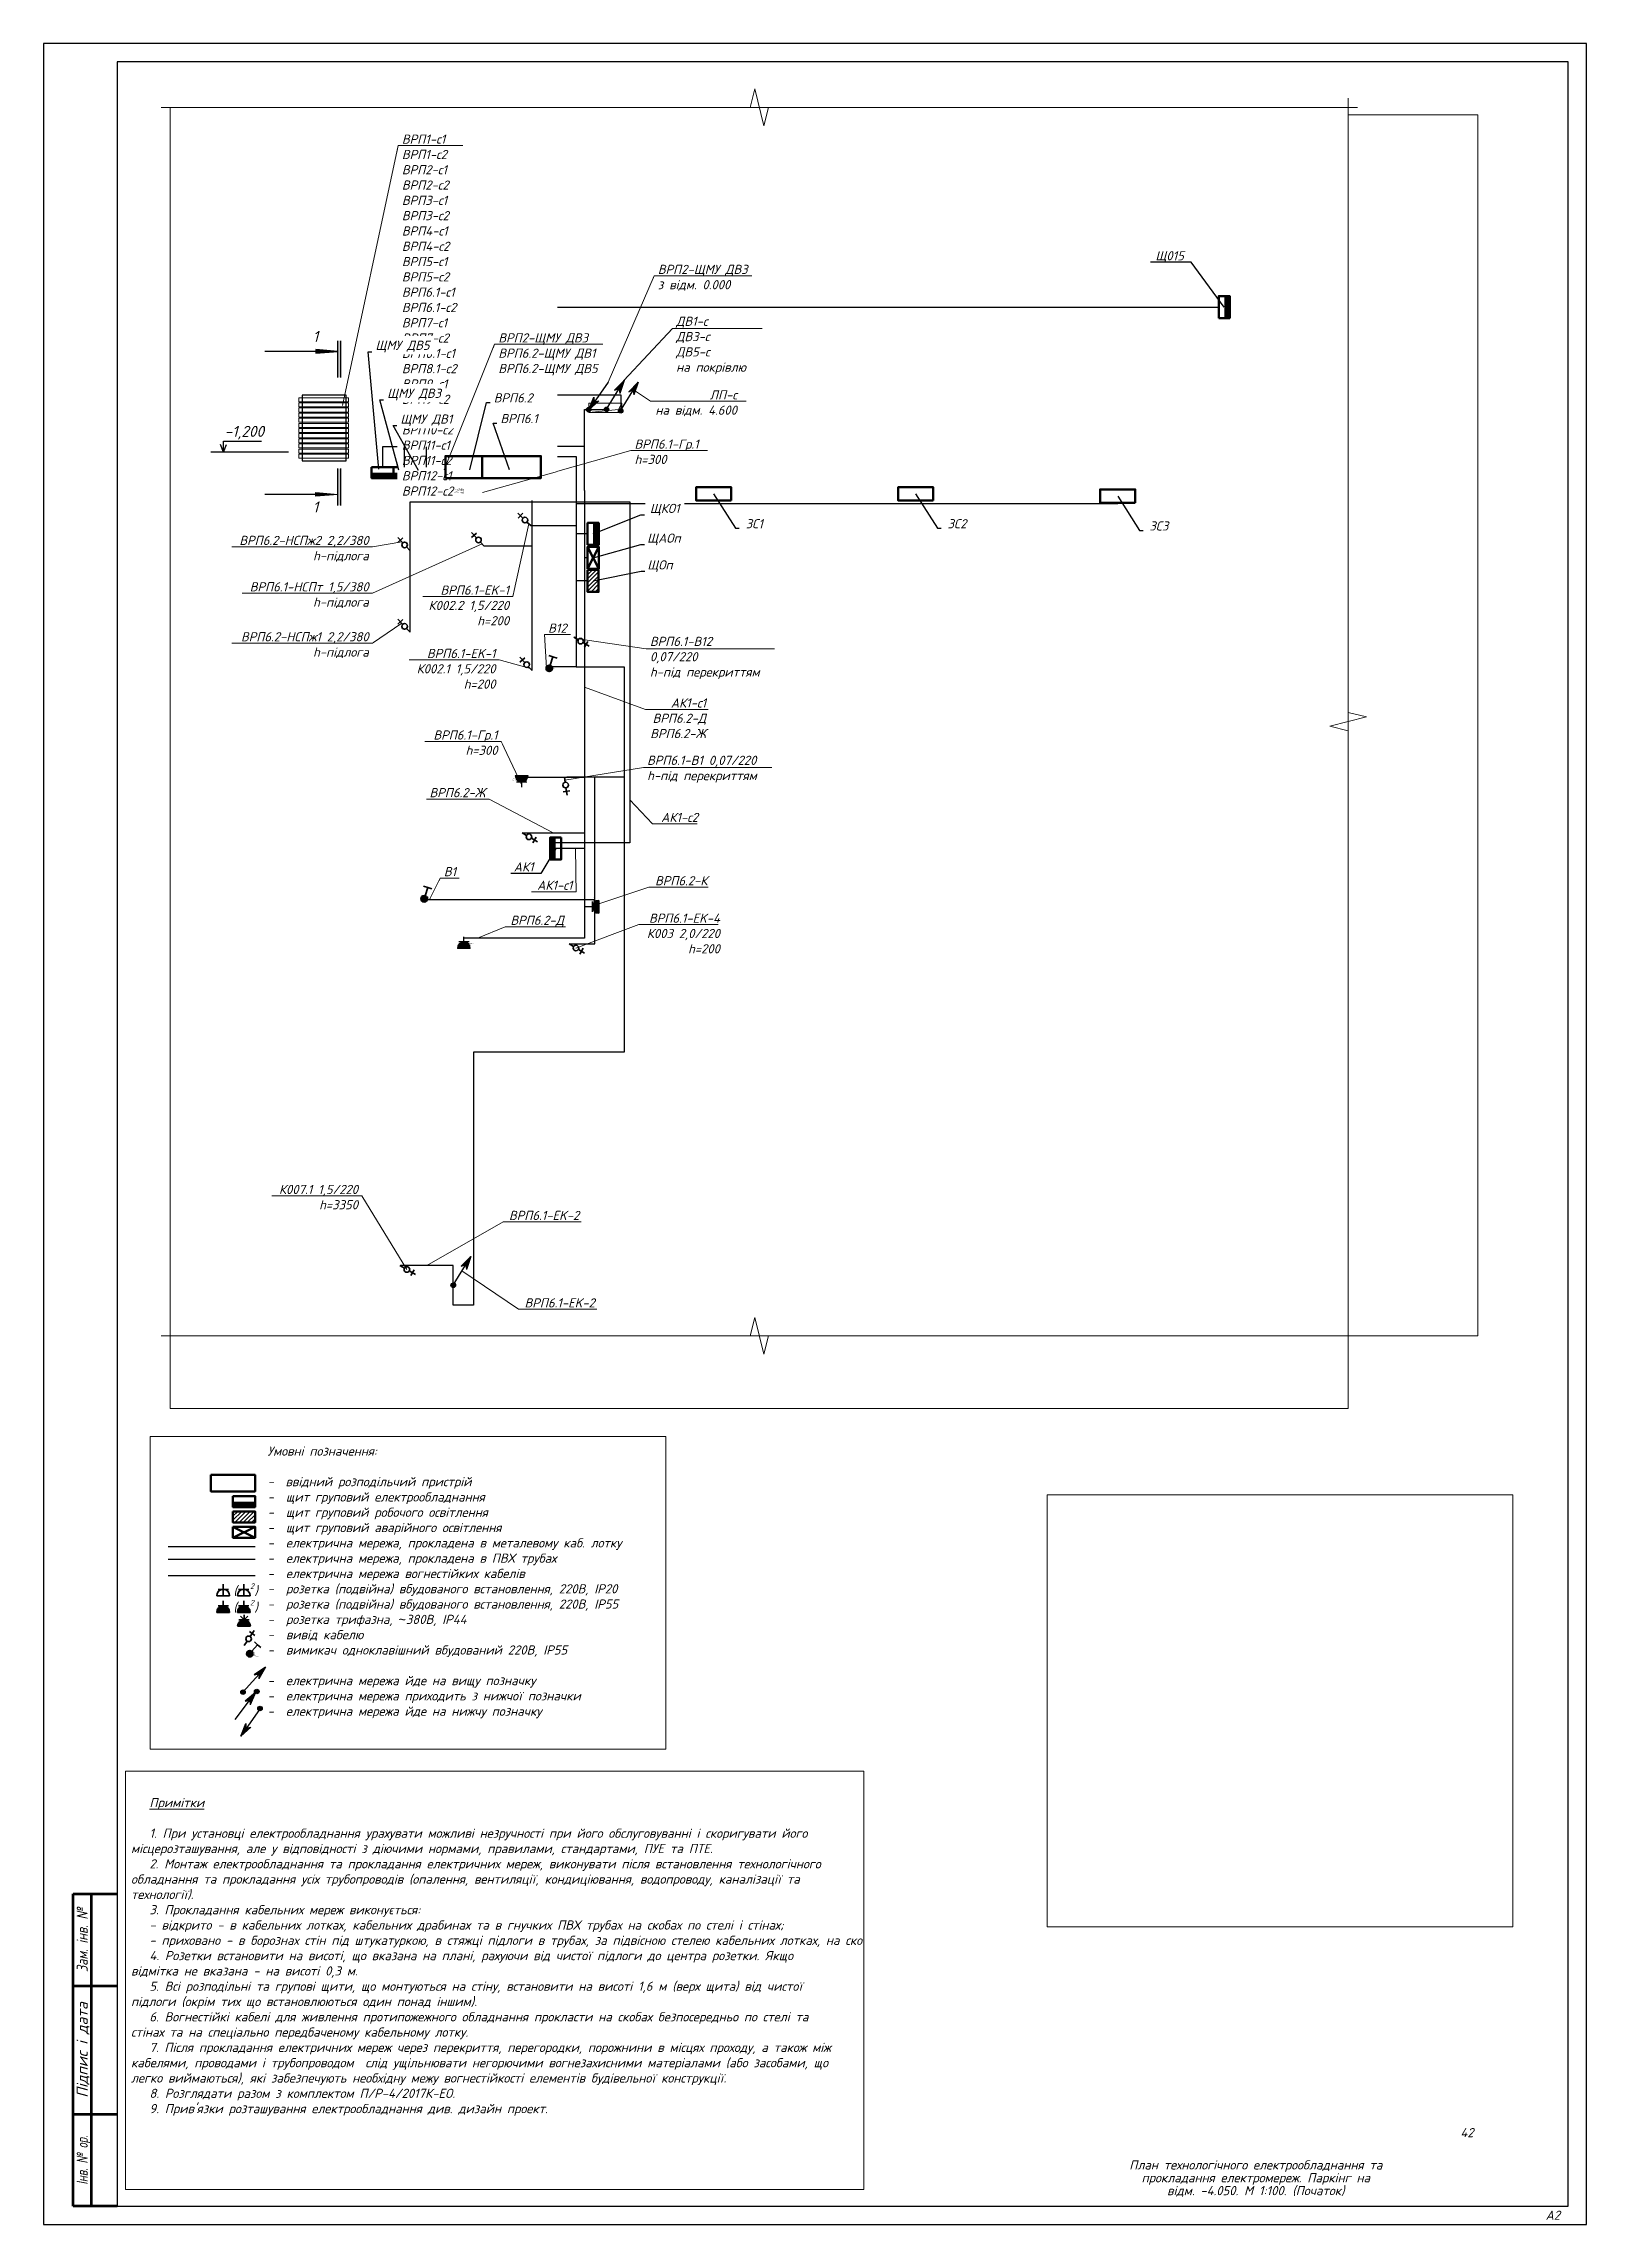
# Paper-space layout 'арк.42_-4050-1ч' of a CAD drawing. Header units: millimetres. Extents: x 0 to 420, y 0 to 594.
# The model-space entities are those that its viewports show. They can reach past a viewport. Long polylines and large blocks are cut down to what shows.
import ezdxf
from ezdxf import colors
from ezdxf.entities.mleader import LeaderData, LeaderLine
from ezdxf.enums import TextEntityAlignment as Align
from ezdxf.math import Vec2, Vec3

# ---------------------------------------------------------------- set-up
doc = ezdxf.new("R2010")
doc.units = ezdxf.units.MM
doc.layers.get('Defpoints').update_dxf_attribs({"color": 140})
doc.layers.add('E_Hidden atributes', color=2, linetype='Continuous', plot=False)
for name, color, linetype, lineweight in [('E_Аварійні мережі', 1, 'Continuous', 30), ('E_В лотку', 5, 'Kabl_in_Lotok', 30), ('E_В лотку_аварійні', 1, 'Kabl_in_Lotok', 30), ('E_Вимикачі', 84, 'Continuous', 35), ('E_Обладнання', 84, 'Continuous', 35), ('E_Позначення', 7, 'Continuous', 15), ('E_Розп. мережі', 5, 'Continuous', 30), ('E_Щити', 1, 'Continuous', 50)]:
    doc.layers.add(name, color=color, linetype=linetype, lineweight=lineweight)
doc.styles.add('GOST 2.304', font='isocpeui.ttf')
doc.styles.add('ISO', font='isocpeui.ttf')
doc.styles.add('orientation to layout', font='isocpeui.ttf')
doc.styles.add('ГОСТ 2.304', font='isocpeui.ttf')
doc.styles.add('СГЕНЕРИР_СТИЛЬ_7', font='isocpeui.ttf')
doc.linetypes.add('Kabl_in_Lotok', pattern='A,10,[130,ltypeshp.shx,S=1,R=0,X=0,Y=0],1,[130,ltypeshp.shx,S=1,R=90,X=0,Y=-1],1,[130,ltypeshp.shx,S=1,R=0,X=0,Y=0],10', length=22)
doc.linetypes.add('Kabl_in_Tube', pattern='A,10,[133,ltypeshp.shx,S=1,R=0,X=0,Y=0],10', length=20)

psp = doc.layouts.new('арк.42_-4050-1ч')

# ---------------------------------------------------------------- texts
at = {"linetype": 'Continuous', "lineweight": 25, "char_height": 2.5, "attachment_point": 5, "line_spacing_factor": 0.84, "style": 'GOST 2.304'}
for s, insert, width in [('{\\C7;42}', (387.5, 25), 15), ('План технологічного електрообладнання та прокладання електромереж. Паркінг на відм. -4.050. М 1:100. (Початок)', (330, 12.5), 70)]:
    psp.add_mtext(s, dxfattribs=dict(at, insert=insert, width=width))

msp = doc.modelspace()

# ---------------------------------------------------------------- texts
at = {"style": 'GOST 2.304'}
msp.add_text('-1,200', height=300, dxfattribs=at).set_placement((136479.81, 118299.2), align=Align.MIDDLE_CENTER)
at = {"char_height": 300, "attachment_point": 6, "style": 'GOST 2.304'}
for insert in [(138494.21, 120885), (138494.21, 116240.06)]:
    msp.add_mtext('1', dxfattribs=dict(at, insert=insert))
at = {"color": 7, "lineweight": 15, "char_height": 250, "attachment_point": 1, "style": 'GOST 2.304'}
for s, insert, width in [('\\pt500;{\\C256;Умовні позначення:\\P\\P-  ввідний розподільчий пристрій\\P-^Iщит груповий електрообладнання\\P-^Iщит груповий робочого освітлення\\P-^Iщит груповий аварійного освітлення\\P-^Iелектрична мережа, прокладена в металевому каб. лотку\\P-^Iелектрична мережа, прокладена в ПВХ трубах\\P-^Iелектрична мережа вогнестійких кабелів \\P-^Iрозетка (подвійна) вбудованого встановлення, 220В, IP20\\P-^Iрозетка (подвійна) вбудованого встановлення, 220В, IP55\\P-^Iрозетка трифазна, \\fArial|b0|i1|c0|p34;~\\fISOCPEUR|b0|i1|c204|p34;380В, IP44\\P-^Iвивід кабелю\\P-^Iвимикач одноклавішний вбудований 220В, IP55\\P\\P-^Iелектрична мережа йде на вищу позначку\\P-^Iелектрична мережа приходить з нижчої позначки\\P-^Iелектрична мережа йде на нижчу позначку}', (289958.55, 111197.55), 18030.5683), ("\\pi500;{\\LПримітки\\P\\pi436.3125;}\\P1. При установці електрообладнання урахувати можливі незручності при його обслуговуванні і скоригувати його  місцерозташування, але у відповідності з діючими нормами, правилами, стандартами, ПУЕ та ПТЕ.\\P2{\\fISOCPEUR|b0|i1|c238|p34;. }Монтаж електрообладнання та прокладання електричних мереж, виконувати після встановлення технологічного обладнання та прокладання усіх трубопроводів (опалення, вентиляції, кондиціювання, водопроводу, каналізації та технології){\\fISOCPEUR|b0|i1|c238|p34;.\\P}3. Прокладання кабельних мереж виконується:\\P- відкрито - в кабельних лотках, кабельних драбинах та в гнучких ПВХ трубах на скобах по стелі і стінах;\\P- приховано - в борознах стін під штукатуркою, в стяжці підлоги в трубах, за підвісною стелею кабельних лотках, на скобах.\\P4. Розетки встановити на висоті, що вказана на плані, рахуючи від чистої підлоги до центра розетки. Якщо відмітка не вказана - на висоті 0,3 м.\\P5. Всі розподільні та групові щити, що монтуються на стіну, встановити на висоті 1,6 м (верх щита) від чистої підлоги (окрім тих що встановлюються один понад іншим).\\P6. Вогнестійкі кабелі для живлення протипожежного обладнання прокласти на скобах безпосередньо по стелі та стінах та на спеціально передбаченому кабельному лотку.\\P7. Після прокладання електричних мереж через перекриття, перегородки, порожнини в місцях проходу, а також між кабелями, проводами і трубопроводом  слід ущільнювати негорючими вогнезахисними матеріалами (або засобами, що легко виймаються), які забезпечують необхідну межу вогнестійкості елементів будівельної конструкції.\\P8. Розглядати разом з комплектом{\\C256; П/Р-4/2017К-ЕО.}\\P9. Прив'язки розташування електрообладнання див. дизайн проект.", (287477.07, 94549.63), 19357.9776)]:
    msp.add_mtext(s, dxfattribs=dict(at, insert=insert, width=width))
at = {"ltscale": 100, "char_height": 250, "attachment_point": 1, "line_spacing_factor": 1.512, "style": 'ГОСТ 2.304'}
for insert in [(289031.77, 107397.5), (289031.77, 106947.5)]:
    msp.add_mtext_dynamic_manual_height_columns('(   )', width=743.8843, gutter_width=2500, heights=[0], dxfattribs=dict(at, insert=insert))
at = {"layer": 'E_Обладнання', "style": 'GOST 2.304'}
for p in [(289481.77, 107319.16), (289481.77, 106869.16)]:
    msp.add_attdef('2', p, '', height=150, dxfattribs=at)

# ---------------------------------------------------------------- blocks, each defined once
blk = doc.blocks.new('*U265')
at = {"color": 0, "linetype": 'ByBlock', "lineweight": -2, "ltscale": 0.5}
for points in [[(-2.5, 334.59), (157.86, 334.59), (159.11, 339.59), (161.61, 329.59), (162.86, 334.59), (323.21, 334.59)], [(320.71, 337.09), (320.71, 169.79), (325.71, 168.54), (315.71, 166.04), (320.71, 164.79), (320.71, -2.5)], [(-2.5, 0), (157.86, 0), (159.11, 5), (161.61, -5), (162.86, 0), (323.21, 0)]]:
    blk.add_lwpolyline(points, dxfattribs=at)
blk = doc.blocks.new('Рамка А2 верт')
at = {"linetype": 'Continuous', "lineweight": 60}
for p, q in [((8, 5), (8, 90)), ((8, 90), (20, 90)), ((13, 5), (13, 90)), ((8, 65), (20, 65)), ((8, 30), (20, 30)), ((20, 5), (8, 5))]:
    blk.add_line(p, q, dxfattribs=at)
blk.add_lwpolyline([(20, 5), (415, 5), (415, 589), (20, 589)], close=True)
at = {"layer": 'Defpoints'}
blk.add_lwpolyline([(0, 0), (420, 0), (420, 594), (0, 594)], close=True, dxfattribs=at)
at = {"linetype": 'Continuous', "lineweight": 25, "style": 'СГЕНЕРИР_СТИЛЬ_7'}
for s, width, p in [('Зам. інв. №', 0.8, (10.5, 77.5)), ('Інв. № ор.', 0.7, (10.5, 17.5))]:
    blk.add_text(s, height=3, rotation=90, dxfattribs=dict(at, width=width)).set_placement(p, align=Align.MIDDLE_CENTER)
blk.add_text('Підпис і дата', height=3, rotation=90, dxfattribs=at).set_placement((10.5, 47.5), align=Align.MIDDLE_CENTER)
at = {"linetype": 'Continuous', "style": 'ГОСТ 2.304'}
blk.add_text('А2', height=2.5, dxfattribs=at).set_placement((408.88, 1.24))
blk = doc.blocks.new('_None')
blk = doc.blocks.new('*U6')
at = {"lineweight": 40}
h = blk.add_hatch(color=0, dxfattribs=at)
h.dxf.hatch_style = 1
h.paths.add_polyline_path([(300, 150), (-300, 150), (-300, 0), (300, 0)])
at = {"color": 0}
blk.add_lwpolyline([(-300, 300), (300, 300), (300, 0), (-300, 0)], close=True, dxfattribs=at)
blk = doc.blocks.new('электровывод')
at = {"color": 0, "linetype": 'ByBlock', "lineweight": -2}
for p, q in [((-123, 124), (-205, 207)), ((-202, 127), (-125, 204)), ((-59, 60), (0, 0))]:
    blk.add_line(p, q, dxfattribs=at)
blk.add_circle((-91, 92), 44.9, dxfattribs=at)
blk = doc.blocks.new('*U7')
at = {"color": 0}
blk.add_lwpolyline([(-600, 450), (600, 450), (600, 0), (-600, 0)], close=True, dxfattribs=at)
blk = doc.blocks.new('*U68')
at = {"lineweight": -2}
h = blk.add_hatch(color=256, dxfattribs=at)
h.paths.add_polyline_path([(8.8, 16.1), (3.9, 10.6), (6.3, 11.7)])
h.paths.add_polyline_path([(8.8, 16.1), (6.3, 11.7), (6.8, 9)])
h = blk.add_hatch(color=256, dxfattribs=at)
edge = h.paths.add_edge_path()
edge.add_arc((0.1, 0), 1.28, 0, 360)
for p, q in [((0, 0), (8.8, 16.1)), ((8.8, 16.1), (3.9, 10.6)), ((8.8, 16.1), (6.8, 9)), ((3.9, 10.6), (6.3, 11.7)), ((6.3, 11.7), (6.8, 9))]:
    blk.add_line(p, q, dxfattribs=at)
blk.add_circle((0.1, 0), 1.24, dxfattribs=at)
blk = doc.blocks.new('*U5')
at = {"lineweight": 20}
h = blk.add_hatch(dxfattribs=at)
h.set_pattern_fill('ANSI31', color=0, scale=25)
h.paths.add_polyline_path([(-300, 300), (-300, 0), (300, 0), (300, 300)])
at = {"color": 0}
blk.add_lwpolyline([(-300, 300), (300, 300), (300, 0), (-300, 0)], close=True, dxfattribs=at)
blk = doc.blocks.new('*U4')
at = {"color": 0}
for p, q in [((-300, 300), (300, 0)), ((-300, 0), (300, 300))]:
    blk.add_line(p, q, dxfattribs=at)
blk.add_lwpolyline([(-300, 300), (300, 300), (300, 0), (-300, 0)], close=True, dxfattribs=at)
blk = doc.blocks.new('*U507')
h = blk.add_hatch(color=0)
h.dxf.hatch_style = 1
h.paths.add_polyline_path([(175, 100, 1), (-175, 100)])
at = {"color": 0, "linetype": 'Continuous', "lineweight": 30}
for p, q in [((175, 100), (-175, 100)), ((140, 275), (-140, 275)), ((0, 275), (0, 415)), ((0, 275), (0, 415)), ((0, 275), (0, 415))]:
    blk.add_line(p, q, dxfattribs=at)
blk.add_arc((0, 100), 175, 0, 180, dxfattribs=at)
at = {"color": 0, "style": 'orientation to layout'}
blk.add_attdef('AMOUNT', text='', height=150, dxfattribs=at).set_placement((147, 422), align=Align.MIDDLE_CENTER)
at = {"layer": 'E_Hidden atributes', "style": 'GOST 2.304'}
for tag, p in [('IP', (0, 248)), ('INSTALATION', (0, 188)), ('LOCATION', (0, 158)), ('COLOR', (0, 100)), ('VENDOR', (0, 218)), ('VOLTAGE_CURRENT', (0, 128))]:
    blk.add_attdef(tag, p, '', height=25, dxfattribs=at)
blk = doc.blocks.new('*U69')
at = {"lineweight": -2}
h = blk.add_hatch(color=256, dxfattribs=at)
edge = h.paths.add_edge_path()
edge.add_arc((0.1, 0), 1.28, 0, 360)
h = blk.add_hatch(color=256, dxfattribs=at)
h.paths.add_polyline_path([(-0.5, -0.7), (-5.3, -6.2), (-2.9, -5.2)])
h.paths.add_polyline_path([(-0.5, -0.7), (-2.9, -5.2), (-2.4, -7.8)])
for p, q in [((-9.2, -16.8), (-0.5, -0.7)), ((-0.5, -0.7), (-5.3, -6.2)), ((-0.5, -0.7), (-5.3, -6.2)), ((-5.3, -6.2), (-2.9, -5.2)), ((-5.3, -6.2), (-2.9, -5.2)), ((-2.9, -5.2), (-2.4, -7.8)), ((-2.9, -5.2), (-2.4, -7.8)), ((-0.5, -0.7), (-2.4, -7.8)), ((-0.5, -0.7), (-2.4, -7.8))]:
    blk.add_line(p, q, dxfattribs=at)
blk.add_circle((0.1, 0), 1.24, dxfattribs=at)
blk = doc.blocks.new('*U18')
at = {"lineweight": -2}
h = blk.add_hatch(color=256, dxfattribs=at)
edge = h.paths.add_edge_path()
edge.add_arc((0.1, 0), 1.28, 0, 360)
h = blk.add_hatch(color=256, dxfattribs=at)
h.paths.add_polyline_path([(8.9, -16.1), (4, -10.6), (6.4, -11.7)])
h.paths.add_polyline_path([(8.9, -16.1), (6.4, -11.7), (6.9, -9)])
for p, q in [((0.1, 0), (8.9, -16.1)), ((8.9, -16.1), (4, -10.6)), ((4, -10.6), (6.4, -11.7)), ((6.4, -11.7), (6.9, -9)), ((8.9, -16.1), (6.9, -9))]:
    blk.add_line(p, q, dxfattribs=at)
blk.add_circle((0.1, 0), 1.24, dxfattribs=at)
blk = doc.blocks.new('*U275')
h = blk.add_hatch(color=0)
h.dxf.hatch_style = 1
h.paths.add_polyline_path([(88, 0, 1), (-88, 0, 1)])
at = {"color": 0}
for points in [[(127, 301), (17, 348)], [(34, 81), (127, 301)], [(238, 254), (127, 301)]]:
    blk.add_lwpolyline(points, dxfattribs=at)
blk.add_circle((0, 0), 87.5, dxfattribs=at)
at = {"layer": 'E_Hidden atributes', "style": 'GOST 2.304'}
for tag, p in [('TYPE', (-77, 42)), ('IP', (-72, 75)), ('INSTALATION', (-72, 10)), ('LOCATION', (-72, -20)), ('COLOR', (-72, -88)), ('VENDOR', (-72, -55))]:
    blk.add_attdef(tag, p, '', height=25, dxfattribs=at)
blk = doc.blocks.new('*U124')
at = {"lineweight": -2}
h = blk.add_hatch(color=256, dxfattribs=at)
h.paths.add_polyline_path([(0.1, 0), (-4.8, 5.5), (-2.3, 4.5)])
h.paths.add_polyline_path([(0.1, 0), (-2.3, 4.5), (-1.9, 7.1)])
h = blk.add_hatch(color=256, dxfattribs=at)
edge = h.paths.add_edge_path()
edge.add_arc((0.1, 0), 1.28, 0, 360)
for p, q in [((-8.7, 16.1), (0.1, 0)), ((0.1, 0), (-4.8, 5.5)), ((-4.8, 5.5), (-2.3, 4.5)), ((-2.3, 4.5), (-1.9, 7.1)), ((0.1, 0), (-1.9, 7.1))]:
    blk.add_line(p, q, dxfattribs=at)
blk.add_circle((0.1, 0), 1.24, dxfattribs=at)
blk = doc.blocks.new('*U522')
at = {"true_color": 0xffffff}
h = blk.add_hatch(color=7, dxfattribs=at)
h.dxf.hatch_style = 1
h.paths.add_polyline_path([(-88, 0, 1), (88, 0, 1)])
at = {"color": 0}
for points in [[(127, 301), (17, 348)], [(34, 81), (127, 301)], [(238, 254), (127, 301)]]:
    blk.add_lwpolyline(points, dxfattribs=at)
blk.add_circle((0, 0), 87.5, dxfattribs=at)
at = {"layer": 'E_Hidden atributes', "style": 'GOST 2.304'}
for tag, p in [('TYPE', (-77, 42)), ('IP', (-72, 75)), ('INSTALATION', (-72, 10)), ('LOCATION', (-72, -20)), ('COLOR', (-72, -88)), ('VENDOR', (-72, -55))]:
    blk.add_attdef(tag, p, '', height=25, dxfattribs=at)

# ---------------------------------------------------------------- hatches: boundary and pattern name
at = {"linetype": 'Continuous', "lineweight": 0}
for points in [[(139028.21, 119769.44), (139098.21, 119769.44), (139098.21, 120769.44), (139028.21, 120769.44)], [(138428.21, 120527.96), (139028.21, 120477.96), (138428.21, 120427.96)], [(139028.21, 116284), (139098.21, 116284), (139098.21, 117284), (139028.21, 117284)], [(138428.21, 116534), (139028.21, 116584), (138428.21, 116634)]]:
    msp.add_hatch(color=256, dxfattribs=at).paths.add_polyline_path(points)
at = {"layer": 'E_Обладнання'}
h = msp.add_hatch(color=256, dxfattribs=at)
h.dxf.hatch_style = 1
h.paths.add_polyline_path([(288926.77, 106679.16, 1), (288576.77, 106679.16)])
h = msp.add_hatch(color=256, dxfattribs=at)
h.dxf.hatch_style = 1
h.paths.add_polyline_path([(289486.77, 106679.16, 1), (289136.77, 106679.16)])
h = msp.add_hatch(color=256, dxfattribs=at)
h.dxf.hatch_style = 1
h.paths.add_polyline_path([(289494.59, 106300.18, 1), (289144.59, 106300.18)])

# ---------------------------------------------------------------- linework, layer by layer
at = {"linetype": 'Continuous'}
for p, q in [((139028.21, 119769.44), (139028.21, 120769.44)), ((139098.21, 120769.44), (139098.21, 119769.44)), ((138428.21, 120477.96), (137040.78, 120477.96)), ((138428.21, 120527.96), (138428.21, 120427.96)), ((139028.21, 120477.96), (138428.21, 120527.96)), ((138428.21, 120427.96), (139028.21, 120477.96)), ((139028.21, 116284), (139028.21, 117284)), ((139098.21, 117284), (139098.21, 116284)), ((138428.21, 116584), (137040.78, 116584)), ((138428.21, 116534), (138428.21, 116634)), ((138428.21, 116634), (139028.21, 116584)), ((139028.21, 116584), (138428.21, 116534))]:
    msp.add_line(p, q, dxfattribs=at)
for p, q in [((137683, 117728.64), (135567.76, 117728.64)), ((135915.31, 117730.02, -1017119.55), (135832.46, 117938.63, -1017119.55)), ((135915.31, 117730.02, -1017119.55), (135915.31, 118036.51, -1017119.55)), ((135915.31, 118036.51, -1017119.55), (136944.66, 118036.51, -1017119.55)), ((135915.31, 117730.02, -1017119.55), (135998.16, 117938.63, -1017119.55))]:
    msp.add_line(p, q)
at = {"color": 241, "lineweight": 15, "true_color": 0xf7abae}
for points in [[(137966.2, 119216.56), (137966.2, 119106.56), (139315.13, 119106.56), (139315.13, 119216.56)], [(137966.2, 119076.56), (137966.2, 118966.56), (139315.13, 118966.56), (139315.13, 119076.56)], [(137966.2, 118936.56), (137966.2, 118826.56), (139315.13, 118826.56), (139315.13, 118936.56)], [(137966.2, 118796.56), (137966.2, 118686.56), (139315.13, 118686.56), (139315.13, 118796.56)], [(137966.2, 118656.56), (137966.2, 118546.56), (139315.13, 118546.56), (139315.13, 118656.56)], [(137966.2, 118516.56), (137966.2, 118406.56), (139315.13, 118406.56), (139315.13, 118516.56)], [(137966.2, 118376.56), (137966.2, 118266.56), (139315.13, 118266.56), (139315.13, 118376.56)], [(137966.2, 118236.56), (137966.2, 118126.56), (139315.13, 118126.56), (139315.13, 118236.56)], [(137966.2, 118096.56), (137966.2, 117986.56), (139315.13, 117986.56), (139315.13, 118096.56)], [(137966.2, 117956.56), (137966.2, 117846.56), (139315.13, 117846.56), (139315.13, 117956.56)], [(137966.2, 117816.56), (137966.2, 117706.56), (139315.13, 117706.56), (139315.13, 117816.56)], [(137966.2, 117676.56), (137966.2, 117566.56), (139315.13, 117566.56), (139315.13, 117676.56)]]:
    msp.add_lwpolyline(points, close=True, dxfattribs=at)
at = {"layer": 'E_Аварійні мережі'}
for points in [[(145737.7, 117889.2), (145737.7, 118898.09), (146306.07, 118898.09)], [(142617.53, 117881.11), (140241.99, 117881.11), (140241.99, 117326.17)], [(145737.7, 116689.2), (145737.7, 106938.79), (144957.19, 106938.79)], [(140992.77, 112828.19), (140992.77, 115047.37), (140992.77, 116375.7), (145737.7, 116375.7)], [(145826.07, 114856.17), (145737.7, 114856.17)], [(289619.15, 107676.14), (287253.57, 107676.14)], [(145737.7, 106938.79), (145737.7, 104498.82), (142456.07, 104498.82)], [(144039.8, 107366.57), (145737.7, 107366.57)], [(146126.07, 105349.78), (145737.7, 105349.78)]]:
    msp.add_lwpolyline(points, dxfattribs=at)
at = {"layer": 'E_В лотку', "ltscale": 100}
for points in [[(143917.53, 117476.17), (143917.53, 117615.67), (144757.53, 117615.67), (144757.53, 121686.17), (163006.07, 121686.17)], [(146738.21, 118860.17), (146738.21, 119285.92), (144757.53, 119285.92)], [(144757.53, 117615.67), (145517.53, 117615.67), (145517.53, 111883.1), (146817.53, 111883.1), (146817.53, 108881.08), (145255.84, 108881.08)], [(144316.07, 115730.86), (144316.07, 116630.86), (142467.22, 116630.86), (142467.22, 116776.17)], [(160256.07, 116328.17), (145517.53, 116328.17)], [(144276.07, 115730.86), (145517.53, 115730.86)], [(144316.07, 111786.57), (144316.07, 115730.86)], [(145826.07, 115506.17), (145517.53, 115506.17)], [(143003.55, 115182.14), (144316.07, 115182.14)], [(145825.64, 114228.32), (145517.53, 114228.32)], [(145446.12, 112695.03), (145517.53, 112695.03)], [(145517.53, 111883.1), (144767.98, 111883.1)], [(146817.53, 109801.17), (146817.53, 101392.95), (142717.53, 101392.95), (142717.53, 94501.17), (142167.53, 94501.17), (142167.53, 95580.34), (140736.07, 95580.34)], [(144028.98, 108926.57), (144028.98, 108881.08), (145737.7, 108881.08)], [(145318.76, 104336.17), (146018.76, 104336.17), (146018.76, 108881.08)], [(287255.5, 108471.5), (289621.08, 108471.5)]]:
    msp.add_lwpolyline(points, dxfattribs=at)
at = {"layer": 'E_В лотку_аварійні', "ltscale": 100}
for points in [[(145737.7, 116689.2), (145737.7, 117889.2), (142617.53, 117889.2), (142617.53, 117026.17)], [(145737.7, 116375.7), (146976.07, 116375.7), (146976.07, 107089.2), (144957.19, 107089.2)]]:
    msp.add_lwpolyline(points, dxfattribs=at)
at = {"layer": 'E_Обладнання'}
for p, q in [((288926.77, 107129.16), (288576.77, 107129.16)), ((288891.77, 107304.16), (288611.77, 107304.16)), ((288751.77, 107304.16), (288751.77, 107444.16)), ((288751.77, 107304.16), (288751.77, 107444.16)), ((288751.77, 107304.16), (288751.77, 107444.16)), ((288751.77, 107304.16), (288751.77, 107129.16)), ((288751.77, 106854.16), (288751.77, 106994.16)), ((288751.77, 106854.16), (288751.77, 106994.16)), ((288751.77, 106854.16), (288751.77, 106994.16)), ((289486.77, 107129.16), (289136.77, 107129.16)), ((289451.77, 107304.16), (289171.77, 107304.16)), ((289311.77, 107304.16), (289311.77, 107444.16)), ((289311.77, 107304.16), (289311.77, 107444.16)), ((289311.77, 107304.16), (289311.77, 107444.16)), ((289311.77, 107304.16), (289311.77, 107129.16)), ((289311.77, 106854.16), (289311.77, 106994.16)), ((289311.77, 106854.16), (289311.77, 106994.16)), ((289311.77, 106854.16), (289311.77, 106994.16)), ((288926.77, 106679.16), (288576.77, 106679.16)), ((288891.77, 106854.16), (288611.77, 106854.16)), ((288751.77, 106854.16), (288751.77, 106679.16)), ((289486.77, 106679.16), (289136.77, 106679.16)), ((289451.77, 106854.16), (289171.77, 106854.16)), ((289459.59, 106475.18), (289179.59, 106475.18)), ((289319.59, 106475.18), (289220.59, 106574.17)), ((289311.77, 106854.16), (289311.77, 106679.16)), ((289319.59, 106475.18), (289319.59, 106615.18)), ((289319.59, 106475.18), (289319.59, 106615.18)), ((289319.59, 106475.18), (289319.59, 106615.18)), ((289319.59, 106475.18), (289418.58, 106574.17)), ((289319.59, 106475.18), (289319.59, 106300.18)), ((289494.59, 106300.18), (289144.59, 106300.18))]:
    msp.add_line(p, q, dxfattribs=at)
for centre in [(288751.77, 107129.16), (289311.77, 107129.16), (288751.77, 106679.16), (289311.77, 106679.16), (289319.59, 106300.18)]:
    msp.add_arc(centre, 175, 0, 180, dxfattribs=at)
at = {"layer": 'E_Розп. мережі', "color": 5, "lineweight": 30}
msp.add_lwpolyline([(138055.03, 119286.56), (138055.03, 117496.56), (139256.07, 117496.56), (139256.07, 119286.56)], close=True, dxfattribs=at)
at = {"layer": 'E_Розп. мережі'}
for points in [[(289619.15, 108121.58), (287253.57, 108121.58)], [(141326.15, 105550.71), (146018.76, 105550.71)]]:
    msp.add_lwpolyline(points, dxfattribs=at)
at = {"layer": 'E_Щити', "color": 2, "lineweight": 5}
msp.add_lwpolyline([(145856.07, 118815.17), (146756.07, 118815.17), (146756.07, 119065.17), (145856.07, 119065.17), (145856.07, 118815.17), (146663.09, 118893.47), (146756.07, 119065.17)], dxfattribs=at)
msp.add_lwpolyline([(145856.07, 118815.17), (146756.07, 118815.17), (146756.07, 119065.17), (145856.07, 119065.17), (145856.07, 118815.17), (146663.09, 118893.47), (146756.07, 119065.17)], dxfattribs=at)

# ---------------------------------------------------------------- block references
at = {"layer": 'E_Аварійні мережі', "xscale": 50.00000000000003, "yscale": 50.00000000000003, "zscale": 50.00000000000003, "rotation": 295.8699250671191}
msp.add_blockref('*U124', (145852.09, 118894.4), dxfattribs=at)
at = {"layer": 'E_Аварійні мережі', "rotation": 89.99999999999999}
msp.add_blockref('*U507', (146226.07, 105349.78), dxfattribs=at).add_auto_attribs({'INSTALATION': 'Вбудована', 'IP': 'IP66', 'VENDOR': 'Scame 137.4412', 'LOCATION': 'ЩТЗ1', 'VOLTAGE_CURRENT': '220В, 16А'})
at = {"layer": 'E_Аварійні мережі'}
msp.add_blockref('*U507', (142456.07, 104116.17), dxfattribs=at).add_auto_attribs({'INSTALATION': 'Вбудована', 'IP': 'IP66', 'VENDOR': 'Scame 137.4412', 'LOCATION': 'ЩТЗ1', 'VOLTAGE_CURRENT': '220В, 16А'})
at = {"layer": 'E_В лотку', "color": 4, "xscale": 50.00000000000003, "yscale": 50.00000000000003, "zscale": 50.00000000000003, "rotation": 357.0874877686715}
msp.add_blockref('*U68', (146721.18, 118860.52), dxfattribs=at)
at = {"layer": 'E_В лотку', "ltscale": 100}
for name, p, xscale, yscale, zscale, rotation in [('*U68', (289285.33, 104508.21), 50.00000000000004, 50.00000000000004, 50.00000000000004, 346.4569506739439), ('*U69', (289660.27, 104524.73), 50.00000000000004, 50.00000000000004, 50.00000000000004, 351.4569506739427), ('*U18', (289752.13, 104063.49), 50.00000000000003, 50.00000000000003, 50.00000000000003, 296.456950673945)]:
    msp.add_blockref(name, p, dxfattribs=dict(at, xscale=xscale, yscale=yscale, zscale=zscale, rotation=rotation))
at = {"layer": 'E_Вимикачі'}
for name, p, rotation, values in [('*U522', (144780.82, 111843.68), 5.336152897364506, {'INSTALATION': 'Вбудований', 'IP': 'IP20', 'LOCATION': 'Загальні зони', 'TYPE': '1-полюсний'}), ('*U275', (141373.96, 105567.3), 5.336152897364506, {'INSTALATION': 'Вбудований', 'IP': 'IP44', 'LOCATION': 'Загальні зони', 'TYPE': '1-полюсний'}), ('*U275', (289474.26, 105553.16), 341.6615742490985, {'INSTALATION': 'Вбудований', 'IP': 'IP54', 'LOCATION': 'Не в специфікацію', 'TYPE': '1-полюсний'})]:
    msp.add_blockref(name, p, dxfattribs=dict(at, rotation=rotation)).add_auto_attribs(values)
at = {"layer": 'E_Обладнання', "rotation": 180}
for p in [(142467.22, 116876.17), (144028.98, 109026.57)]:
    msp.add_blockref('*U507', p, dxfattribs=at).add_auto_attribs({'INSTALATION': 'Вбудована', 'IP': 'IP66', 'VENDOR': 'Scame 137.4412', 'LOCATION': 'Загальні зони', 'VOLTAGE_CURRENT': '220В, 16А'})
at = {"layer": 'E_Обладнання', "yscale": 1.687500000021705, "zscale": 1.687500000021704}
for p, xscale, rotation in [((144276.07, 115730.86), -1.687500000021706, 90.42909284412009), ((140992.77, 115047.37), -1.687500000021705, 87.9512014774716), ((143003.55, 115182.14), -1.687500000021705, 87.9512014774716), ((140992.77, 112828.19), -1.687500000021705, 87.9512014774716), ((145446.12, 112695.03), -1.687500000021705, 284.4892115701171), ((144316.07, 111786.57), -1.687500000021705, 87.9512014774716), ((145194.16, 108881.08), -1.687500000021705, 232.9430245738314), ((144039.8, 107366.57), -1.687500000021705, 284.4892115701171), ((289321.36, 105776.29), -1.687500000021706, 10.78376077381928), ((145318.76, 104336.17), -1.687500000021705, 284.4892115701171), ((140716.14, 95580.34), -1.687500000021705, 284.4892115701171)]:
    msp.add_blockref('электровывод', p, dxfattribs=dict(at, xscale=xscale, rotation=rotation))
at = {"layer": 'E_Розп. мережі', "color": 30, "linetype": 'Kabl_in_Tube', "true_color": 0xf8991e, "xscale": 50, "yscale": 50, "zscale": 50, "rotation": 357.0874877686715}
msp.add_blockref('*U68', (142161.94, 95041.1), dxfattribs=at)
at = {"layer": 'E_Щити', "rotation": 89.99999999999999}
msp.add_blockref('*U6', (163306.07, 121686.17), dxfattribs=at)
at = {"layer": 'E_Щити'}
for name, p in [('*U6', (140241.99, 117026.17)), ('*U6', (140841.99, 117026.17)), ('*U6', (141441.99, 117026.17)), ('*U7', (289018.27, 109973.12)), ('*U6', (289318.27, 109545.26)), ('*U5', (289318.27, 109128.53)), ('*U4', (289318.27, 108711.79))]:
    msp.add_blockref(name, p, dxfattribs=at)
at = {"layer": 'E_Щити', "xscale": 0.8, "yscale": 0.8, "zscale": 0.8, "rotation": 180}
for p in [(149256.07, 116776.17), (154756.07, 116776.17), (160256.07, 116716.17)]:
    msp.add_blockref('*U7', p, dxfattribs=at)
at = {"layer": 'E_Щити', "color": 1}
for name, p, rotation in [('*U6', (146126.07, 115506.17), 89.99999999999999), ('*U4', (146126.07, 114856.17), 89.99999999999999), ('*U6', (144807.19, 106938.79), 270)]:
    msp.add_blockref(name, p, dxfattribs=dict(at, rotation=rotation))
at = {"layer": 'E_Щити', "xscale": -1, "rotation": 90}
msp.add_blockref('*U5', (146125.64, 114228.32), dxfattribs=at)

msp.set_redraw_order([(e.dxf.handle, doc.entitydb.next_handle()) for e in msp.query("TEXT MTEXT ATTDEF DIMENSION ARC_DIMENSION")])  # texts and dimensions are drawn at this point

# ---------------------------------------------------------------- next in the draw order: leaders
at = {"layer": 'E_Позначення'}
ml = msp.add_multileader_mtext('Standard', dxfattribs=at)
ml.set_content('ВРП1-с1\\PВРП1-с2\\PВРП2-с1\\PВРП2-с2\\PВРП3-с1\\PВРП3-с2\\PВРП4-с1\\PВРП4-с2\\PВРП5-с1\\PВРП5-с2\\PВРП6.1-с1\\PВРП6.1-с2\\PВРП7-с1\\PВРП7-с2\\PВРП8.1-с1\\PВРП8.1-с2\\PВРП9-с1\\PВРП9-с2\\PВРП10-с1\\PВРП10-с2\\PВРП11-с1\\PВРП11-с2\\PВРП12-с1\\PВРП12-с2', color=256, style='ГОСТ 2.304')
ml.set_leader_properties(color=256, linetype='ByLayer', lineweight=-1)
ml.set_arrow_properties(name='NONE')
ml.build(insert=Vec2(0, 0))
ml.multileader.update_dxf_attribs({"has_dogleg": 0, "text_left_attachment_type": 6, "text_right_attachment_type": 6, "dogleg_length": 0, "arrow_head_size": 1})
ctx = ml.context
ctx.base_point, ctx.char_height, ctx.arrow_head_size, ctx.landing_gap_size, ctx.plane_origin = Vec3(140669.36, 126083.5), 250, 1, 100, Vec3(158260.84, 117516.34)
ctx.left_attachment, ctx.right_attachment = 6, 6
notes = []
notes.append((ctx, [(0, (1, 1, 0), (140669.36, 126083.5), (1, 0), 0, [(0, [(139151.63, 119007.25)], 0, [])])]))
ctx.mtext.insert, ctx.mtext.width, ctx.mtext.defined_height, ctx.mtext.flow_direction = Vec3(140769.36, 126383.5), 4106.7357, 3434.19, 5
ctx.mtext.has_bg_fill, ctx.mtext.bg_color, ctx.mtext.bg_scale_factor, ctx.mtext.bg_transparency, ctx.mtext.use_window_bg_color = 1, -1027028792, 1.5, 0, 1
at = {"layer": 'E_Позначення', "color": 7, "lineweight": 9}
ml = msp.add_multileader_mtext('Standard', dxfattribs=at)
ml.set_content('Щ015', color=7, style='ISO')
ml.set_leader_properties()
ml.set_arrow_properties(name='NONE')
ml.build(insert=Vec2(0, 0))
ml.multileader.update_dxf_attribs({"has_text_frame": 1, "text_left_attachment_type": 7, "text_right_attachment_type": 8, "dogleg_length": 100, "arrow_head_size": 200})
ctx = ml.context
ctx.base_point, ctx.char_height, ctx.arrow_head_size, ctx.landing_gap_size, ctx.plane_origin = Vec3(161176.88, 122906.89), 250, 200, 100, Vec3(108865.98, 121132.92)
ctx.left_attachment, ctx.right_attachment, ctx.text_align_type = 7, 8, 2
notes.append((ctx, [(0, (1, 1, 0), (162259.64, 122906.89), (-1, 0), 100, [(0, [(163156.07, 121686.17)], 0, [])])]))
ctx.mtext.insert, ctx.mtext.alignment, ctx.mtext.line_spacing_factor, ctx.mtext.flow_direction = Vec3(162059.64, 123206.89), 3, 0.72, 5
ctx.mtext.has_bg_fill, ctx.mtext.bg_color, ctx.mtext.bg_scale_factor, ctx.mtext.bg_transparency, ctx.mtext.use_window_bg_color = 1, -1027028792, 1.5, 0, 1
ml = msp.add_multileader_mtext('Standard', dxfattribs=at)
ml.set_content('ЗС2', color=7, style='ISO')
ml.set_leader_properties()
ml.set_arrow_properties(name='NONE')
ml.build(insert=Vec2(0, 0))
ml.multileader.update_dxf_attribs({"has_text_frame": 1, "text_left_attachment_type": 7, "text_right_attachment_type": 8, "dogleg_length": 100, "arrow_head_size": 200})
ctx = ml.context
ctx.base_point, ctx.char_height, ctx.arrow_head_size, ctx.landing_gap_size, ctx.plane_origin = Vec3(155451.96, 115658.2), 250, 200, 100, Vec3(102316.01, 116432.07)
ctx.left_attachment, ctx.right_attachment, ctx.text_align_type = 7, 8, 2
notes.append((ctx, [(1, (1, 1, 0), (155351.96, 115658.2), (1, 0), 100, [(0, [(154756.07, 116596.17)], 0, [])])]))
ctx.mtext.insert, ctx.mtext.alignment, ctx.mtext.line_spacing_factor, ctx.mtext.flow_direction = Vec3(156138.52, 115908.2), 3, 0.72, 5
ctx.mtext.has_bg_fill, ctx.mtext.bg_color, ctx.mtext.bg_scale_factor, ctx.mtext.bg_transparency, ctx.mtext.use_window_bg_color = 1, -1027028792, 1.5, 0, 1
ml = msp.add_multileader_mtext('Standard', dxfattribs=at)
ml.set_content('ЗС3', color=7, style='ISO')
ml.set_leader_properties()
ml.set_arrow_properties(name='NONE')
ml.build(insert=Vec2(0, 0))
ml.multileader.update_dxf_attribs({"has_text_frame": 1, "text_left_attachment_type": 7, "text_right_attachment_type": 8, "dogleg_length": 100, "arrow_head_size": 200})
ctx = ml.context
ctx.base_point, ctx.char_height, ctx.arrow_head_size, ctx.landing_gap_size, ctx.plane_origin = Vec3(160951.96, 115598.2), 250, 200, 100, Vec3(107816.01, 116372.07)
ctx.left_attachment, ctx.right_attachment, ctx.text_align_type = 7, 8, 2
notes.append((ctx, [(1, (1, 1, 0), (160851.96, 115598.2), (1, 0), 100, [(0, [(160256.07, 116536.17)], 0, [])])]))
ctx.mtext.insert, ctx.mtext.alignment, ctx.mtext.line_spacing_factor, ctx.mtext.flow_direction = Vec3(161638.33, 115848.2), 3, 0.72, 5
ctx.mtext.has_bg_fill, ctx.mtext.bg_color, ctx.mtext.bg_scale_factor, ctx.mtext.bg_transparency, ctx.mtext.use_window_bg_color = 1, -1027028792, 1.5, 0, 1
at = {"layer": 'E_Позначення'}
ml = msp.add_multileader_mtext('Standard', dxfattribs=at)
ml.set_content('ВРП6.2-НСПж2 2,2/380\\Ph-підлога', color=256, style='ГОСТ 2.304')
ml.set_leader_properties(color=256, linetype='ByLayer', lineweight=-1)
ml.set_arrow_properties(name='NONE')
ml.build(insert=Vec2(0, 0))
ml.multileader.update_dxf_attribs({"has_dogleg": 0, "text_left_attachment_type": 6, "text_right_attachment_type": 6, "dogleg_length": 0, "arrow_head_size": 1})
ctx = ml.context
ctx.base_point, ctx.char_height, ctx.arrow_head_size, ctx.landing_gap_size, ctx.plane_origin = Vec3(136138.06, 115153.73), 250, 1, 100, Vec3(160438.29, 114775.43)
ctx.left_attachment, ctx.right_attachment, ctx.text_align_type = 6, 6, 2
notes.append((ctx, [(1, (1, 1, 0), (139966.28, 115153.73), (-1, 0), 0, [(0, [(140764.11, 115289.62)], 0, [])])]))
ctx.mtext.insert, ctx.mtext.alignment, ctx.mtext.flow_direction = Vec3(139866.28, 115453.73), 3, 5
ctx.mtext.has_bg_fill, ctx.mtext.bg_color, ctx.mtext.bg_scale_factor, ctx.mtext.bg_transparency, ctx.mtext.use_window_bg_color = 1, -1027028792, 1.5, 0, 1
at = {"layer": 'E_Позначення', "color": 7, "lineweight": 9}
ml = msp.add_multileader_mtext('Standard', dxfattribs=at)
ml.set_content('ЩАОп', color=7, style='ISO')
ml.set_leader_properties()
ml.set_arrow_properties(name='NONE')
ml.build(insert=Vec2(0, 0))
ml.multileader.update_dxf_attribs({"has_text_frame": 1, "text_left_attachment_type": 7, "text_right_attachment_type": 8, "dogleg_length": 100, "arrow_head_size": 200})
ctx = ml.context
ctx.base_point, ctx.char_height, ctx.arrow_head_size, ctx.landing_gap_size, ctx.plane_origin = Vec3(147371.94, 115216.17), 250, 200, 100, Vec3(94235.98, 116149.73)
ctx.left_attachment, ctx.right_attachment, ctx.text_align_type = 7, 8, 2
notes.append((ctx, [(1, (1, 1, 0), (147271.94, 115216.17), (1, 0), 100, [(0, [(145976.07, 114856.17)], 0, [])])]))
ctx.mtext.insert, ctx.mtext.alignment, ctx.mtext.line_spacing_factor, ctx.mtext.flow_direction = Vec3(148356.98, 115516.17), 3, 0.72, 5
ctx.mtext.has_bg_fill, ctx.mtext.bg_color, ctx.mtext.bg_scale_factor, ctx.mtext.bg_transparency, ctx.mtext.use_window_bg_color = 1, -1027028792, 1.5, 0, 1
at = {"layer": 'E_Позначення'}
ml = msp.add_multileader_mtext('Standard', dxfattribs=at)
ml.set_content('ВРП6.1-EK-1\\PК002.1 1,5/220\\Ph=200', color=256, style='ГОСТ 2.304')
ml.set_leader_properties(color=256, linetype='ByLayer', lineweight=-1)
ml.set_arrow_properties(name='NONE')
ml.build(insert=Vec2(0, 0))
ml.multileader.update_dxf_attribs({"has_dogleg": 0, "text_left_attachment_type": 6, "text_right_attachment_type": 6, "dogleg_length": 0, "arrow_head_size": 1})
ctx = ml.context
ctx.base_point, ctx.char_height, ctx.arrow_head_size, ctx.landing_gap_size, ctx.plane_origin = Vec3(140954.89, 112074.43), 250, 1, 100, Vec3(164051.93, 111236.48)
ctx.left_attachment, ctx.right_attachment, ctx.text_align_type = 6, 6, 2
notes.append((ctx, [(1, (1, 1, 0), (143418.9, 112074.43), (-1, 0), 0, [(0, [(144267.16, 111838.54)], 0, [])])]))
ctx.mtext.insert, ctx.mtext.alignment, ctx.mtext.flow_direction = Vec3(143318.9, 112374.43), 3, 5
ctx.mtext.has_bg_fill, ctx.mtext.bg_color, ctx.mtext.bg_scale_factor, ctx.mtext.bg_transparency, ctx.mtext.use_window_bg_color = 1, -1027028792, 1.5, 0, 1
ml = msp.add_multileader_mtext('Standard', dxfattribs=at)
ml.set_content('ВРП6.1-В12\\P0,07/220\\Ph-під перекриттям', color=256, style='ГОСТ 2.304')
ml.set_leader_properties(color=256, linetype='ByLayer', lineweight=-1)
ml.set_arrow_properties(name='NONE')
ml.build(insert=Vec2(0, 0))
ml.multileader.update_dxf_attribs({"has_dogleg": 0, "text_left_attachment_type": 6, "text_right_attachment_type": 6, "dogleg_length": 0, "arrow_head_size": 1})
ctx = ml.context
ctx.base_point, ctx.char_height, ctx.arrow_head_size, ctx.landing_gap_size, ctx.plane_origin = Vec3(147421.46, 112378.05), 250, 1, 100, Vec3(165181.97, 112144.94)
ctx.left_attachment, ctx.right_attachment = 6, 6
notes.append((ctx, [(0, (1, 1, 0), (147421.46, 112378.05), (1, 0), 0, [(0, [(145507.79, 112659.13)], 0, [])])]))
ctx.mtext.insert, ctx.mtext.flow_direction = Vec3(147521.46, 112703.05), 5
ctx.mtext.has_bg_fill, ctx.mtext.bg_color, ctx.mtext.bg_scale_factor, ctx.mtext.bg_transparency, ctx.mtext.use_window_bg_color = 1, -1027028792, 1.5, 0, 1
ml = msp.add_multileader_mtext('Standard', dxfattribs=at)
ml.set_content('ВРП6.1-В1 0,07/220\\Ph-під перекриттям', color=256, style='ГОСТ 2.304')
ml.set_leader_properties(color=256, linetype='ByLayer', lineweight=-1)
ml.set_arrow_properties(name='NONE')
ml.build(insert=Vec2(0, 0))
ml.multileader.update_dxf_attribs({"has_dogleg": 0, "text_left_attachment_type": 6, "text_right_attachment_type": 6, "dogleg_length": 0, "arrow_head_size": 1})
ctx = ml.context
ctx.base_point, ctx.char_height, ctx.arrow_head_size, ctx.landing_gap_size, ctx.plane_origin = Vec3(147343.88, 109139.52), 250, 1, 100, Vec3(164930.02, 108330.99)
ctx.left_attachment, ctx.right_attachment = 6, 6
notes.append((ctx, [(0, (1, 1, 0), (147343.88, 109139.52), (1, 0), 0, [(0, [(145206.52, 108795.87)], 0, [])])]))
ctx.mtext.insert, ctx.mtext.flow_direction = Vec3(147443.88, 109464.52), 5
ctx.mtext.has_bg_fill, ctx.mtext.bg_color, ctx.mtext.bg_scale_factor, ctx.mtext.bg_transparency, ctx.mtext.use_window_bg_color = 1, -1027028792, 1.5, 0, 1
ml = msp.add_multileader_mtext('Standard', dxfattribs=at)
ml.set_content('ВРП6.2-Ж', color=256, style='ГОСТ 2.304')
ml.set_leader_properties(color=256, linetype='ByLayer', lineweight=-1)
ml.set_arrow_properties(name='NONE')
ml.build(insert=Vec2(0, 0))
ml.multileader.update_dxf_attribs({"has_dogleg": 0, "text_left_attachment_type": 6, "text_right_attachment_type": 6, "dogleg_length": 0, "arrow_head_size": 1})
ctx = ml.context
ctx.base_point, ctx.char_height, ctx.arrow_head_size, ctx.landing_gap_size, ctx.plane_origin = Vec3(141395.69, 108283.57), 250, 1, 100, Vec3(163775.66, 106816.48)
ctx.left_attachment, ctx.right_attachment, ctx.text_align_type = 6, 6, 2
notes.append((ctx, [(1, (1, 1, 0), (143142.66, 108283.57), (-1, 0), 0, [(0, [(144888.75, 107366.57)], 0, [])])]))
ctx.mtext.insert, ctx.mtext.alignment, ctx.mtext.flow_direction = Vec3(143042.66, 108583.57), 3, 5
ctx.mtext.has_bg_fill, ctx.mtext.bg_color, ctx.mtext.bg_scale_factor, ctx.mtext.bg_transparency, ctx.mtext.use_window_bg_color = 1, -1027028792, 1.5, 0, 1
at = {"layer": 'E_Позначення', "color": 7, "lineweight": 9}
ml = msp.add_multileader_mtext('Standard', dxfattribs=at)
ml.set_content('АК1', color=7, style='ISO')
ml.set_leader_properties()
ml.set_arrow_properties(name='NONE')
ml.build(insert=Vec2(0, 0))
ml.multileader.update_dxf_attribs({"has_text_frame": 1, "text_left_attachment_type": 7, "text_right_attachment_type": 8, "dogleg_length": 100, "arrow_head_size": 200})
ctx = ml.context
ctx.base_point, ctx.char_height, ctx.arrow_head_size, ctx.landing_gap_size, ctx.plane_origin = Vec3(143641.04, 106310.78), 250, 200, 100, Vec3(90349.65, 105244.77)
ctx.left_attachment, ctx.right_attachment, ctx.text_align_type = 7, 8, 2
notes.append((ctx, [(0, (1, 1, 0), (144555.25, 106260.78), (-1, 0), 100, [(0, [(144957.19, 106938.79)], 0, [])])]))
ctx.mtext.insert, ctx.mtext.alignment, ctx.mtext.line_spacing_factor, ctx.mtext.flow_direction = Vec3(144355.25, 106560.78), 3, 0.72, 5
ctx.mtext.has_bg_fill, ctx.mtext.bg_color, ctx.mtext.bg_scale_factor, ctx.mtext.bg_transparency, ctx.mtext.use_window_bg_color = 1, -1027028792, 1.5, 0, 1
at = {"layer": 'E_Позначення'}
ml = msp.add_multileader_mtext('Standard', dxfattribs=at)
ml.set_content('В1', color=256, style='ГОСТ 2.304')
ml.set_leader_properties(color=256, linetype='ByLayer', lineweight=-1)
ml.set_arrow_properties(name='NONE')
ml.build(insert=Vec2(0, 0))
ml.multileader.update_dxf_attribs({"has_dogleg": 0, "text_left_attachment_type": 6, "text_right_attachment_type": 6, "text_top_attachment_type": 10, "dogleg_length": 0, "arrow_head_size": 1})
ctx = ml.context
ctx.base_point, ctx.char_height, ctx.arrow_head_size, ctx.landing_gap_size, ctx.plane_origin = Vec3(141811.41, 106132.75), 250, 1, 100, Vec3(141744.36, 104841.94)
ctx.left_attachment, ctx.right_attachment = 6, 6
notes.append((ctx, [(0, (1, 1, 0), (141811.41, 106132.75), (1, 0), 0, [(2, [(141520.33, 105550.71)], 0, [])])]))
ctx.mtext.insert, ctx.mtext.flow_direction = Vec3(141911.41, 106432.75), 5
ctx.mtext.has_bg_fill, ctx.mtext.bg_color, ctx.mtext.bg_scale_factor, ctx.mtext.bg_transparency, ctx.mtext.use_window_bg_color = 1, -1027028792, 1.5, 0, 1
ml = msp.add_multileader_mtext('Standard', dxfattribs=at)
ml.set_content('ВРП6.1-EK-4\\PК003 2,0/220\\Ph=200', color=256, style='ГОСТ 2.304')
ml.set_leader_properties(color=256, linetype='ByLayer', lineweight=-1)
ml.set_arrow_properties(name='NONE')
ml.build(insert=Vec2(0, 0))
ml.multileader.update_dxf_attribs({"has_dogleg": 0, "text_left_attachment_type": 6, "text_right_attachment_type": 6, "dogleg_length": 0, "arrow_head_size": 1})
ctx = ml.context
ctx.base_point, ctx.char_height, ctx.arrow_head_size, ctx.landing_gap_size, ctx.plane_origin = Vec3(147218.75, 104864.05), 250, 1, 100, Vec3(165054.61, 103786.08)
ctx.left_attachment, ctx.right_attachment, ctx.text_align_type = 6, 6, 2
notes.append((ctx, [(0, (1, 1, 0), (147218.75, 104864.05), (1, 0), 0, [(0, [(145507.53, 104226.3)], 0, [])])]))
ctx.mtext.insert, ctx.mtext.alignment, ctx.mtext.flow_direction = Vec3(149427.65, 105164.05), 3, 5
ctx.mtext.has_bg_fill, ctx.mtext.bg_color, ctx.mtext.bg_scale_factor, ctx.mtext.bg_transparency, ctx.mtext.use_window_bg_color = 1, -1027028792, 1.5, 0, 1
ml = msp.add_multileader_mtext('Standard', dxfattribs=at)
ml.set_content('К007.1 1,5/220\\Ph=3350', color=256, style='ГОСТ 2.304')
ml.set_leader_properties(color=256, linetype='ByLayer', lineweight=-1)
ml.set_arrow_properties(name='NONE')
ml.build(insert=Vec2(0, 0))
ml.multileader.update_dxf_attribs({"has_dogleg": 0, "text_left_attachment_type": 6, "text_right_attachment_type": 6, "dogleg_length": 0, "arrow_head_size": 1})
ctx = ml.context
ctx.base_point, ctx.char_height, ctx.arrow_head_size, ctx.landing_gap_size, ctx.plane_origin = Vec3(137211.01, 97475.52), 250, 1, 100, Vec3(160452, 95030.24)
ctx.left_attachment, ctx.right_attachment, ctx.text_align_type = 6, 6, 2
notes.append((ctx, [(1, (1, 1, 0), (139675.03, 97475.52), (-1, 0), 0, [(0, [(140904.91, 95470.46)], 0, [])])]))
ctx.mtext.insert, ctx.mtext.alignment, ctx.mtext.flow_direction = Vec3(139575.03, 97775.52), 3, 5
ctx.mtext.has_bg_fill, ctx.mtext.bg_color, ctx.mtext.bg_scale_factor, ctx.mtext.bg_transparency, ctx.mtext.use_window_bg_color = 1, -1027028792, 1.5, 0, 1
ml = msp.add_multileader_mtext('Standard', dxfattribs=at)
ml.set_content('ВРП6.1-EK-2', color=256, style='ГОСТ 2.304')
ml.set_leader_properties(color=256, linetype='ByLayer', lineweight=-1)
ml.set_arrow_properties(name='NONE')
ml.build(insert=Vec2(0, 0))
ml.multileader.update_dxf_attribs({"has_dogleg": 0, "text_left_attachment_type": 6, "text_right_attachment_type": 6, "dogleg_length": 0, "arrow_head_size": 1})
ctx = ml.context
ctx.base_point, ctx.char_height, ctx.arrow_head_size, ctx.landing_gap_size, ctx.plane_origin = Vec3(143522.3, 96767.9), 250, 1, 100, Vec3(160998.88, 95140.12)
ctx.left_attachment, ctx.right_attachment, ctx.text_align_type = 6, 6, 2
notes.append((ctx, [(0, (1, 1, 0), (143522.3, 96767.9), (1, 0), 0, [(0, [(141451.8, 95580.34)], 0, [])])]))
ctx.mtext.insert, ctx.mtext.alignment, ctx.mtext.flow_direction = Vec3(145598.06, 97067.9), 3, 5
ctx.mtext.has_bg_fill, ctx.mtext.bg_color, ctx.mtext.bg_scale_factor, ctx.mtext.bg_transparency, ctx.mtext.use_window_bg_color = 1, -1027028792, 1.5, 0, 1
for ctx, leaders in notes:
    for number, flags, end, landing, length, lines in leaders:
        leader = LeaderData()
        leader.index, (leader.has_last_leader_line, leader.has_dogleg_vector, leader.attachment_direction) = number, flags
        leader.last_leader_point, leader.dogleg_vector, leader.dogleg_length = Vec3(end), Vec3(landing), length
        for number, points, colour, breaks in lines:
            line = LeaderLine()
            line.index, line.vertices, line.color, line.breaks = number, Vec3.list(points), colors.encode_raw_color(colour), breaks
            leader.lines.append(line)
        ctx.leaders.append(leader)

# ---------------------------------------------------------------- next in the draw order: leaders
at = {"layer": 'E_Позначення', "color": 7, "lineweight": 9}
ml = msp.add_multileader_mtext('Standard', dxfattribs=at)
ml.set_content('ЩМУ ДВ1', color=7, style='ISO')
ml.set_leader_properties()
ml.set_arrow_properties(name='NONE')
ml.build(insert=Vec2(0, 0))
ml.multileader.update_dxf_attribs({"has_text_frame": 1, "text_left_attachment_type": 7, "text_right_attachment_type": 8, "dogleg_length": 100, "arrow_head_size": 200})
ctx = ml.context
ctx.base_point, ctx.char_height, ctx.arrow_head_size, ctx.landing_gap_size, ctx.plane_origin = Vec3(140627.09, 118458.75), 250, 200, 100, Vec3(94457.94, 116306.68)
ctx.left_attachment, ctx.right_attachment = 7, 8
notes = []
notes.append((ctx, [(1, (1, 1, 0), (140527.09, 118458.75), (1, 0), 100, [(0, [(141219.27, 117234.43)], 0, [])])]))
ctx.mtext.insert, ctx.mtext.line_spacing_factor, ctx.mtext.flow_direction = Vec3(140727.09, 118758.75), 0.72, 5
ctx.mtext.has_bg_fill, ctx.mtext.bg_color, ctx.mtext.bg_scale_factor, ctx.mtext.bg_transparency, ctx.mtext.use_window_bg_color = 1, -1027028792, 1.5, 0, 1
ml = msp.add_multileader_mtext('Standard', dxfattribs=at)
ml.set_content('ВРП6.1', color=7, style='ISO')
ml.set_leader_properties()
ml.set_arrow_properties(name='NONE')
ml.build(insert=Vec2(0, 0))
ml.multileader.update_dxf_attribs({"has_text_frame": 1, "text_left_attachment_type": 7, "text_right_attachment_type": 8, "dogleg_length": 100, "arrow_head_size": 200})
ctx = ml.context
ctx.base_point, ctx.char_height, ctx.arrow_head_size, ctx.landing_gap_size, ctx.plane_origin = Vec3(143351.99, 118523.52), 250, 200, 100, Vec3(89404.28, 116697.92)
ctx.left_attachment, ctx.right_attachment = 7, 8
notes.append((ctx, [(1, (1, 1, 0), (143251.99, 118523.52), (1, 0), 100, [(0, [(143694.37, 117251.17)], 0, [])])]))
ctx.mtext.insert, ctx.mtext.line_spacing_factor, ctx.mtext.flow_direction = Vec3(143451.99, 118773.52), 0.72, 5
ctx.mtext.has_bg_fill, ctx.mtext.bg_color, ctx.mtext.bg_scale_factor, ctx.mtext.bg_transparency, ctx.mtext.use_window_bg_color = 1, -1027028792, 1.5, 0, 1
ml = msp.add_multileader_mtext('Standard', dxfattribs=at)
ml.set_content('ЩКО1', color=7, style='ISO')
ml.set_leader_properties()
ml.set_arrow_properties(name='NONE')
ml.build(insert=Vec2(0, 0))
ml.multileader.update_dxf_attribs({"has_text_frame": 1, "text_left_attachment_type": 7, "text_right_attachment_type": 8, "dogleg_length": 100, "arrow_head_size": 200})
ctx = ml.context
ctx.base_point, ctx.char_height, ctx.arrow_head_size, ctx.landing_gap_size, ctx.plane_origin = Vec3(147371.94, 116025.86), 250, 200, 100, Vec3(94235.98, 116799.73)
ctx.left_attachment, ctx.right_attachment, ctx.text_align_type = 7, 8, 2
notes.append((ctx, [(1, (1, 1, 0), (147271.94, 116025.86), (1, 0), 100, [(0, [(145976.07, 115506.17)], 0, [])])]))
ctx.mtext.insert, ctx.mtext.alignment, ctx.mtext.line_spacing_factor, ctx.mtext.flow_direction = Vec3(148330.47, 116325.86), 3, 0.72, 5
ctx.mtext.has_bg_fill, ctx.mtext.bg_color, ctx.mtext.bg_scale_factor, ctx.mtext.bg_transparency, ctx.mtext.use_window_bg_color = 1, -1027028792, 1.5, 0, 1
at = {"layer": 'E_Позначення'}
ml = msp.add_multileader_mtext('Standard', dxfattribs=at)
ml.set_content('ВРП6.1-EK-1\\PК002.2 1,5/220\\Ph=200', color=256, style='ГОСТ 2.304')
ml.set_leader_properties(color=256, linetype='ByLayer', lineweight=-1)
ml.set_arrow_properties(name='NONE')
ml.build(insert=Vec2(0, 0))
ml.multileader.update_dxf_attribs({"has_dogleg": 0, "text_left_attachment_type": 6, "text_right_attachment_type": 6, "dogleg_length": 0, "arrow_head_size": 1})
ctx = ml.context
ctx.base_point, ctx.char_height, ctx.arrow_head_size, ctx.landing_gap_size, ctx.plane_origin = Vec3(141271.65, 113800.34), 250, 1, 100, Vec3(164011.93, 115180.77)
ctx.left_attachment, ctx.right_attachment, ctx.text_align_type = 6, 6, 2
notes.append((ctx, [(1, (1, 1, 0), (143787.56, 113800.34), (-1, 0), 0, [(0, [(144224.96, 115780.66)], 0, [])])]))
ctx.mtext.insert, ctx.mtext.alignment, ctx.mtext.flow_direction = Vec3(143687.56, 114100.34), 3, 5
ctx.mtext.has_bg_fill, ctx.mtext.bg_color, ctx.mtext.bg_scale_factor, ctx.mtext.bg_transparency, ctx.mtext.use_window_bg_color = 1, -1027028792, 1.5, 0, 1
at = {"layer": 'E_Позначення', "color": 7, "lineweight": 9}
ml = msp.add_multileader_mtext('Standard', dxfattribs=at)
ml.set_content('ЩОп', color=7, style='ISO')
ml.set_leader_properties()
ml.set_arrow_properties(name='NONE')
ml.build(insert=Vec2(0, 0))
ml.multileader.update_dxf_attribs({"has_text_frame": 1, "text_left_attachment_type": 7, "text_right_attachment_type": 8, "dogleg_length": 100, "arrow_head_size": 200})
ctx = ml.context
ctx.base_point, ctx.char_height, ctx.arrow_head_size, ctx.landing_gap_size, ctx.plane_origin = Vec3(147385.47, 114486.79), 250, 200, 100, Vec3(94178.54, 113730.73)
ctx.left_attachment, ctx.right_attachment, ctx.text_align_type = 7, 8, 2
notes.append((ctx, [(1, (1, 1, 0), (147285.47, 114486.79), (1, 0), 100, [(0, [(145976.07, 114228.32)], 0, [])])]))
ctx.mtext.insert, ctx.mtext.alignment, ctx.mtext.line_spacing_factor, ctx.mtext.flow_direction = Vec3(148137.56, 114786.79), 3, 0.72, 5
ctx.mtext.has_bg_fill, ctx.mtext.bg_color, ctx.mtext.bg_scale_factor, ctx.mtext.bg_transparency, ctx.mtext.use_window_bg_color = 1, -1027028792, 1.5, 0, 1
at = {"layer": 'E_Позначення'}
ml = msp.add_multileader_mtext('Standard', dxfattribs=at)
ml.set_content('ВРП6.2-НСПж1 2,2/380\\Ph-підлога', color=256, style='ГОСТ 2.304')
ml.set_leader_properties(color=256, linetype='ByLayer', lineweight=-1)
ml.set_arrow_properties(name='NONE')
ml.build(insert=Vec2(0, 0))
ml.multileader.update_dxf_attribs({"has_dogleg": 0, "text_left_attachment_type": 6, "text_right_attachment_type": 6, "dogleg_length": 0, "arrow_head_size": 1})
ctx = ml.context
ctx.base_point, ctx.char_height, ctx.arrow_head_size, ctx.landing_gap_size, ctx.plane_origin = Vec3(136189.95, 112529.46), 250, 1, 100, Vec3(160438.29, 112556.25)
ctx.left_attachment, ctx.right_attachment, ctx.text_align_type = 6, 6, 2
notes.append((ctx, [(1, (1, 1, 0), (139966.28, 112529.46), (-1, 0), 0, [(0, [(140764.11, 113070.44)], 0, [])])]))
ctx.mtext.insert, ctx.mtext.alignment, ctx.mtext.flow_direction = Vec3(139866.28, 112829.46), 3, 5
ctx.mtext.has_bg_fill, ctx.mtext.bg_color, ctx.mtext.bg_scale_factor, ctx.mtext.bg_transparency, ctx.mtext.use_window_bg_color = 1, -1027028792, 1.5, 0, 1
ml = msp.add_multileader_mtext('Standard', dxfattribs=at)
ml.set_content('В12', color=256, style='ГОСТ 2.304')
ml.set_leader_properties(color=256, linetype='ByLayer', lineweight=-1)
ml.set_arrow_properties(name='NONE')
ml.build(insert=Vec2(0, 0))
ml.multileader.update_dxf_attribs({"has_dogleg": 0, "text_left_attachment_type": 6, "text_right_attachment_type": 6, "text_top_attachment_type": 10, "dogleg_length": 0, "arrow_head_size": 1})
ctx = ml.context
ctx.base_point, ctx.char_height, ctx.arrow_head_size, ctx.landing_gap_size, ctx.plane_origin = Vec3(144650, 112764.54), 250, 1, 100, Vec3(142411.08, 111407.4)
ctx.left_attachment, ctx.right_attachment = 6, 6
notes.append((ctx, [(0, (1, 1, 0), (144650, 112764.54), (1, 0), 0, [(2, [(144708.18, 111847.41)], 0, [])])]))
ctx.mtext.insert, ctx.mtext.flow_direction = Vec3(144750, 113064.54), 5
ctx.mtext.has_bg_fill, ctx.mtext.bg_color, ctx.mtext.bg_scale_factor, ctx.mtext.bg_transparency, ctx.mtext.use_window_bg_color = 1, -1027028792, 1.5, 0, 1
ml = msp.add_multileader_mtext('Standard', dxfattribs=at)
ml.set_content('АК1-с1\\PВРП6.2-Д\\PВРП6.2-Ж', color=256, style='ГОСТ 2.304')
ml.set_leader_properties(color=256, linetype='ByLayer', lineweight=-1)
ml.set_arrow_properties(name='NONE')
ml.build(insert=Vec2(0, 0))
ml.multileader.update_dxf_attribs({"has_dogleg": 0, "text_left_attachment_type": 6, "text_right_attachment_type": 6, "dogleg_length": 0, "arrow_head_size": 1})
ctx = ml.context
ctx.base_point, ctx.char_height, ctx.arrow_head_size, ctx.landing_gap_size, ctx.plane_origin = Vec3(147405.17, 110726.45), 250, 1, 100, Vec3(160776.27, 108410.34)
ctx.left_attachment, ctx.right_attachment, ctx.text_align_type = 6, 6, 2
notes.append((ctx, [(0, (1, 1, 0), (147405.17, 110726.45), (1, 0), 0, [(0, [(145737.7, 111332.08)], 0, [])])]))
ctx.mtext.insert, ctx.mtext.alignment, ctx.mtext.flow_direction = Vec3(149052.14, 111026.45), 3, 5
ctx.mtext.has_bg_fill, ctx.mtext.bg_color, ctx.mtext.bg_scale_factor, ctx.mtext.bg_transparency, ctx.mtext.use_window_bg_color = 1, -1027028792, 1.5, 0, 1
ml = msp.add_multileader_mtext('Standard', dxfattribs=at)
ml.set_content('ВРП6.1-Гр.1\\Ph=300', color=256, style='ГОСТ 2.304')
ml.set_leader_properties(color=256, linetype='ByLayer', lineweight=-1)
ml.set_arrow_properties(name='NONE')
ml.build(insert=Vec2(0, 0))
ml.multileader.update_dxf_attribs({"has_dogleg": 0, "text_left_attachment_type": 6, "text_right_attachment_type": 6, "dogleg_length": 0, "arrow_head_size": 1})
ctx = ml.context
ctx.base_point, ctx.char_height, ctx.arrow_head_size, ctx.landing_gap_size, ctx.plane_origin = Vec3(141458.81, 109853.66), 250, 1, 100, Vec3(163813.75, 108944.51)
ctx.left_attachment, ctx.right_attachment, ctx.text_align_type = 6, 6, 2
notes.append((ctx, [(1, (1, 1, 0), (143473.58, 109853.66), (-1, 0), 0, [(0, [(144028.98, 108681.57)], 0, [])])]))
ctx.mtext.insert, ctx.mtext.alignment, ctx.mtext.flow_direction = Vec3(143373.58, 110153.66), 3, 5
ctx.mtext.has_bg_fill, ctx.mtext.bg_color, ctx.mtext.bg_scale_factor, ctx.mtext.bg_transparency, ctx.mtext.use_window_bg_color = 1, -1027028792, 1.5, 0, 1
ml = msp.add_multileader_mtext('Standard', dxfattribs=at)
ml.set_content('АК1-с2', color=256, style='ГОСТ 2.304')
ml.set_leader_properties(color=256, linetype='ByLayer', lineweight=-1)
ml.set_arrow_properties(name='NONE')
ml.build(insert=Vec2(0, 0))
ml.multileader.update_dxf_attribs({"has_dogleg": 0, "text_left_attachment_type": 6, "text_right_attachment_type": 6, "dogleg_length": 0, "arrow_head_size": 1})
ctx = ml.context
ctx.base_point, ctx.char_height, ctx.arrow_head_size, ctx.landing_gap_size, ctx.plane_origin = Vec3(147594.08, 107608.86), 250, 1, 100, Vec3(165565.84, 105981.07)
ctx.left_attachment, ctx.right_attachment, ctx.text_align_type = 6, 6, 2
notes.append((ctx, [(0, (1, 1, 0), (147594.08, 107608.86), (1, 0), 0, [(0, [(146976.07, 108258.64)], 0, [])])]))
ctx.mtext.insert, ctx.mtext.alignment, ctx.mtext.flow_direction = Vec3(148832.15, 107908.86), 3, 5
ctx.mtext.has_bg_fill, ctx.mtext.bg_color, ctx.mtext.bg_scale_factor, ctx.mtext.bg_transparency, ctx.mtext.use_window_bg_color = 1, -1027028792, 1.5, 0, 1
ml = msp.add_multileader_mtext('Standard', dxfattribs=at)
ml.set_content('АК1-с1', color=256, style='ГОСТ 2.304')
ml.set_leader_properties(color=256, linetype='ByLayer', lineweight=-1)
ml.set_arrow_properties(name='NONE')
ml.build(insert=Vec2(0, 0))
ml.multileader.update_dxf_attribs({"has_dogleg": 0, "text_left_attachment_type": 6, "text_right_attachment_type": 6, "dogleg_length": 0, "arrow_head_size": 1})
ctx = ml.context
ctx.base_point, ctx.char_height, ctx.arrow_head_size, ctx.landing_gap_size, ctx.plane_origin = Vec3(144213.98, 105760.37), 250, 1, 100, Vec3(160534.24, 104017.05)
ctx.left_attachment, ctx.right_attachment, ctx.text_align_type = 6, 6, 2
notes.append((ctx, [(1, (1, 1, 0), (145511.52, 105760.37), (-1, 0), 0, [(0, [(145495.66, 106938.79)], 0, [])])]))
ctx.mtext.insert, ctx.mtext.alignment, ctx.mtext.flow_direction = Vec3(145411.52, 106060.37), 3, 5
ctx.mtext.has_bg_fill, ctx.mtext.bg_color, ctx.mtext.bg_scale_factor, ctx.mtext.bg_transparency, ctx.mtext.use_window_bg_color = 1, -1027028792, 1.5, 0, 1
ml = msp.add_multileader_mtext('Standard', dxfattribs=at)
ml.set_content('ВРП6.2-К', color=256, style='ГОСТ 2.304')
ml.set_leader_properties(color=256, linetype='ByLayer', lineweight=-1)
ml.set_arrow_properties(name='NONE')
ml.build(insert=Vec2(0, 0))
ml.multileader.update_dxf_attribs({"has_dogleg": 0, "text_left_attachment_type": 6, "text_right_attachment_type": 6, "dogleg_length": 0, "arrow_head_size": 1})
ctx = ml.context
ctx.base_point, ctx.char_height, ctx.arrow_head_size, ctx.landing_gap_size, ctx.plane_origin = Vec3(147490, 105884.15), 250, 1, 100, Vec3(146928.22, 119561.26)
ctx.left_attachment, ctx.right_attachment, ctx.text_align_type = 6, 6, 2
notes.append((ctx, [(0, (1, 1, 0), (147490, 105884.15), (1, 0), 0, [(0, [(145881.07, 105349.78)], 0, [])])]))
ctx.mtext.insert, ctx.mtext.alignment, ctx.mtext.flow_direction = Vec3(149085.26, 106184.15), 3, 5
ctx.mtext.has_bg_fill, ctx.mtext.bg_color, ctx.mtext.bg_scale_factor, ctx.mtext.bg_transparency, ctx.mtext.use_window_bg_color = 1, -1027028792, 1.5, 0, 1
ml = msp.add_multileader_mtext('Standard', dxfattribs=at)
ml.set_content('ВРП6.2-Д', color=256, style='ГОСТ 2.304')
ml.set_leader_properties(color=256, linetype='ByLayer', lineweight=-1)
ml.set_arrow_properties(name='NONE')
ml.build(insert=Vec2(0, 0))
ml.multileader.update_dxf_attribs({"has_dogleg": 0, "text_left_attachment_type": 6, "text_right_attachment_type": 6, "dogleg_length": 0, "arrow_head_size": 1})
ctx = ml.context
ctx.base_point, ctx.char_height, ctx.arrow_head_size, ctx.landing_gap_size, ctx.plane_origin = Vec3(143583.86, 104807.49), 250, 1, 100, Vec3(162371.25, 103948.73)
ctx.left_attachment, ctx.right_attachment, ctx.text_align_type = 6, 6, 2
notes.append((ctx, [(0, (1, 1, 0), (143583.86, 104807.49), (1, 0), 0, [(0, [(142824.17, 104498.82)], 0, [])])]))
ctx.mtext.insert, ctx.mtext.alignment, ctx.mtext.flow_direction = Vec3(145180.83, 105107.49), 3, 5
ctx.mtext.has_bg_fill, ctx.mtext.bg_color, ctx.mtext.bg_scale_factor, ctx.mtext.bg_transparency, ctx.mtext.use_window_bg_color = 1, -1027028792, 1.5, 0, 1
ml = msp.add_multileader_mtext('Standard', dxfattribs=at)
ml.set_content('ВРП6.1-EK-2', color=256, style='ГОСТ 2.304')
ml.set_leader_properties(color=256, linetype='ByLayer', lineweight=-1)
ml.set_arrow_properties(name='NONE')
ml.build(insert=Vec2(0, 0))
ml.multileader.update_dxf_attribs({"has_dogleg": 0, "text_left_attachment_type": 6, "text_right_attachment_type": 6, "dogleg_length": 0, "arrow_head_size": 1})
ctx = ml.context
ctx.base_point, ctx.char_height, ctx.arrow_head_size, ctx.landing_gap_size, ctx.plane_origin = Vec3(143945.73, 94385.15), 250, 1, 100, Vec3(161948.48, 94992.46)
ctx.left_attachment, ctx.right_attachment, ctx.text_align_type = 6, 6, 2
notes.append((ctx, [(0, (1, 1, 0), (143945.73, 94385.15), (1, 0), 0, [(0, [(142401.4, 95432.68)], 0, [])])]))
ctx.mtext.insert, ctx.mtext.alignment, ctx.mtext.flow_direction = Vec3(146021.49, 94685.15), 3, 5
ctx.mtext.has_bg_fill, ctx.mtext.bg_color, ctx.mtext.bg_scale_factor, ctx.mtext.bg_transparency, ctx.mtext.use_window_bg_color = 1, -1027028792, 1.5, 0, 1
for ctx, leaders in notes:
    for number, flags, end, landing, length, lines in leaders:
        leader = LeaderData()
        leader.index, (leader.has_last_leader_line, leader.has_dogleg_vector, leader.attachment_direction) = number, flags
        leader.last_leader_point, leader.dogleg_vector, leader.dogleg_length = Vec3(end), Vec3(landing), length
        for number, points, colour, breaks in lines:
            line = LeaderLine()
            line.index, line.vertices, line.color, line.breaks = number, Vec3.list(points), colors.encode_raw_color(colour), breaks
            leader.lines.append(line)
        ctx.leaders.append(leader)

# ---------------------------------------------------------------- next in the draw order: leaders
at = {"layer": 'E_Позначення', "color": 7, "lineweight": 9}
ml = msp.add_multileader_mtext('Standard', dxfattribs=at)
ml.set_content('ЩМУ ДВ3', color=7, style='ISO')
ml.set_leader_properties()
ml.set_arrow_properties(name='NONE')
ml.build(insert=Vec2(0, 0))
ml.multileader.update_dxf_attribs({"has_text_frame": 1, "text_left_attachment_type": 7, "text_right_attachment_type": 8, "dogleg_length": 100, "arrow_head_size": 200})
ctx = ml.context
ctx.base_point, ctx.char_height, ctx.arrow_head_size, ctx.landing_gap_size, ctx.plane_origin = Vec3(140268.5, 119161.17), 250, 200, 100, Vec3(94562.86, 115706.68)
ctx.left_attachment, ctx.right_attachment = 7, 8
notes = []
notes.append((ctx, [(1, (1, 1, 0), (140168.5, 119161.17), (1, 0), 100, [(0, [(140684.54, 117244.74)], 0, [])])]))
ctx.mtext.insert, ctx.mtext.line_spacing_factor, ctx.mtext.flow_direction = Vec3(140368.5, 119461.17), 0.72, 5
ctx.mtext.has_bg_fill, ctx.mtext.bg_color, ctx.mtext.bg_scale_factor, ctx.mtext.bg_transparency, ctx.mtext.use_window_bg_color = 1, -1027028792, 1.5, 0, 1
ml = msp.add_multileader_mtext('Standard', dxfattribs=at)
ml.set_content('ВРП6.2', color=7, style='ISO')
ml.set_leader_properties()
ml.set_arrow_properties(name='NONE')
ml.build(insert=Vec2(0, 0))
ml.multileader.update_dxf_attribs({"has_text_frame": 1, "text_left_attachment_type": 7, "text_right_attachment_type": 8, "dogleg_length": 100, "arrow_head_size": 200})
ctx = ml.context
ctx.base_point, ctx.char_height, ctx.arrow_head_size, ctx.landing_gap_size, ctx.plane_origin = Vec3(143169.45, 119087.14), 250, 200, 100, Vec3(88327.43, 116697.92)
ctx.left_attachment, ctx.right_attachment = 7, 8
notes.append((ctx, [(1, (1, 1, 0), (143069.45, 119087.14), (1, 0), 100, [(0, [(142617.53, 117251.17)], 0, [])])]))
ctx.mtext.insert, ctx.mtext.line_spacing_factor, ctx.mtext.flow_direction = Vec3(143269.45, 119337.14), 0.72, 5
ctx.mtext.has_bg_fill, ctx.mtext.bg_color, ctx.mtext.bg_scale_factor, ctx.mtext.bg_transparency, ctx.mtext.use_window_bg_color = 1, -1027028792, 1.5, 0, 1
at = {"layer": 'E_Позначення'}
ml = msp.add_multileader_mtext('Standard', dxfattribs=at)
ml.set_content('ВРП6.1-НСПт 1,5/380\\Ph-підлога', color=256, style='ГОСТ 2.304')
ml.set_leader_properties(color=256, linetype='ByLayer', lineweight=-1)
ml.set_arrow_properties(name='NONE')
ml.build(insert=Vec2(0, 0))
ml.multileader.update_dxf_attribs({"has_dogleg": 0, "text_left_attachment_type": 6, "text_right_attachment_type": 6, "dogleg_length": 0, "arrow_head_size": 1})
ctx = ml.context
ctx.base_point, ctx.char_height, ctx.arrow_head_size, ctx.landing_gap_size, ctx.plane_origin = Vec3(136440.52, 113890.17), 250, 1, 100, Vec3(162449.07, 114910.2)
ctx.left_attachment, ctx.right_attachment, ctx.text_align_type = 6, 6, 2
notes.append((ctx, [(1, (1, 1, 0), (139966.28, 113890.17), (-1, 0), 0, [(0, [(142954.64, 115234.11)], 0, [])])]))
ctx.mtext.insert, ctx.mtext.alignment, ctx.mtext.flow_direction = Vec3(139866.28, 114190.17), 3, 5
ctx.mtext.has_bg_fill, ctx.mtext.bg_color, ctx.mtext.bg_scale_factor, ctx.mtext.bg_transparency, ctx.mtext.use_window_bg_color = 1, -1027028792, 1.5, 0, 1
for ctx, leaders in notes:
    for number, flags, end, landing, length, lines in leaders:
        leader = LeaderData()
        leader.index, (leader.has_last_leader_line, leader.has_dogleg_vector, leader.attachment_direction) = number, flags
        leader.last_leader_point, leader.dogleg_vector, leader.dogleg_length = Vec3(end), Vec3(landing), length
        for number, points, colour, breaks in lines:
            line = LeaderLine()
            line.index, line.vertices, line.color, line.breaks = number, Vec3.list(points), colors.encode_raw_color(colour), breaks
            leader.lines.append(line)
        ctx.leaders.append(leader)

# ---------------------------------------------------------------- next in the draw order: leaders
at = {"layer": 'E_Позначення', "color": 7, "lineweight": 9}
ml = msp.add_multileader_mtext('Standard', dxfattribs=at)
ml.set_content('ЩМУ ДВ5', color=7, style='ISO')
ml.set_leader_properties()
ml.set_arrow_properties(name='NONE')
ml.build(insert=Vec2(0, 0))
ml.multileader.update_dxf_attribs({"has_text_frame": 1, "text_left_attachment_type": 7, "text_right_attachment_type": 8, "dogleg_length": 100, "arrow_head_size": 200})
ctx = ml.context
ctx.base_point, ctx.char_height, ctx.arrow_head_size, ctx.landing_gap_size, ctx.plane_origin = Vec3(139949.59, 120468.84), 250, 200, 100, Vec3(94562.86, 115106.68)
ctx.left_attachment, ctx.right_attachment = 7, 8
notes = []
notes.append((ctx, [(1, (1, 1, 0), (139849.59, 120468.84), (1, 0), 100, [(0, [(140139.85, 117267.16)], 0, [])])]))
ctx.mtext.insert, ctx.mtext.line_spacing_factor, ctx.mtext.flow_direction = Vec3(140049.59, 120768.84), 0.72, 5
ctx.mtext.has_bg_fill, ctx.mtext.bg_color, ctx.mtext.bg_scale_factor, ctx.mtext.bg_transparency, ctx.mtext.use_window_bg_color = 1, -1027028792, 1.5, 0, 1
for ctx, leaders in notes:
    for number, flags, end, landing, length, lines in leaders:
        leader = LeaderData()
        leader.index, (leader.has_last_leader_line, leader.has_dogleg_vector, leader.attachment_direction) = number, flags
        leader.last_leader_point, leader.dogleg_vector, leader.dogleg_length = Vec3(end), Vec3(landing), length
        for number, points, colour, breaks in lines:
            line = LeaderLine()
            line.index, line.vertices, line.color, line.breaks = number, Vec3.list(points), colors.encode_raw_color(colour), breaks
            leader.lines.append(line)
        ctx.leaders.append(leader)

# ---------------------------------------------------------------- next in the draw order: linework, layer by layer
at = {"layer": 'E_Аварійні мережі'}
for points in [[(140841.99, 117326.17), (140841.99, 117881.11)], [(141441.99, 117326.17), (141441.99, 117881.11)]]:
    msp.add_lwpolyline(points, dxfattribs=at)

# ---------------------------------------------------------------- next in the draw order: leaders
at = {"layer": 'E_Позначення'}
ml = msp.add_multileader_mtext('Standard', dxfattribs=at)
ml.set_content('ВРП2-ЩМУ ДВ3\\PВРП6.2-ЩМУ ДВ1\\PВРП6.2-ЩМУ ДВ5', color=256, style='ГОСТ 2.304')
ml.set_leader_properties(color=256, linetype='ByLayer', lineweight=-1)
ml.set_arrow_properties(name='NONE')
ml.build(insert=Vec2(0, 0))
ml.multileader.update_dxf_attribs({"has_dogleg": 0, "text_left_attachment_type": 6, "text_right_attachment_type": 6, "dogleg_length": 0, "arrow_head_size": 1})
ctx = ml.context
ctx.base_point, ctx.char_height, ctx.arrow_head_size, ctx.landing_gap_size, ctx.plane_origin = Vec3(143294.63, 120670.77), 250, 1, 100, Vec3(161710.99, 116651.27)
ctx.left_attachment, ctx.right_attachment = 6, 6
notes = []
notes.append((ctx, [(0, (1, 1, 0), (143294.63, 120670.77), (1, 0), 0, [(0, [(141924.02, 117251.17)], 0, [])])]))
ctx.mtext.insert, ctx.mtext.flow_direction = Vec3(143394.63, 120970.77), 5
ctx.mtext.has_bg_fill, ctx.mtext.bg_color, ctx.mtext.bg_scale_factor, ctx.mtext.bg_transparency, ctx.mtext.use_window_bg_color = 1, -1027028792, 1.5, 0, 1
for ctx, leaders in notes:
    for number, flags, end, landing, length, lines in leaders:
        leader = LeaderData()
        leader.index, (leader.has_last_leader_line, leader.has_dogleg_vector, leader.attachment_direction) = number, flags
        leader.last_leader_point, leader.dogleg_vector, leader.dogleg_length = Vec3(end), Vec3(landing), length
        for number, points, colour, breaks in lines:
            line = LeaderLine()
            line.index, line.vertices, line.color, line.breaks = number, Vec3.list(points), colors.encode_raw_color(colour), breaks
            leader.lines.append(line)
        ctx.leaders.append(leader)

# ---------------------------------------------------------------- next in the draw order: leaders
ml = msp.add_multileader_mtext('Standard', dxfattribs=at)
ml.set_content('ВРП2-ЩМУ ДВ3\\Pз відм. 0.000', color=256, style='ГОСТ 2.304')
ml.set_leader_properties(color=256, linetype='ByLayer', lineweight=-1)
ml.set_arrow_properties(name='NONE')
ml.build(insert=Vec2(0, 0))
ml.multileader.update_dxf_attribs({"has_dogleg": 0, "text_left_attachment_type": 6, "text_right_attachment_type": 6, "dogleg_length": 0, "arrow_head_size": 1})
ctx = ml.context
ctx.base_point, ctx.char_height, ctx.arrow_head_size, ctx.landing_gap_size, ctx.plane_origin = Vec3(147637.13, 122536.17), 250, 1, 100, Vec3(165810.1, 118891.88)
ctx.left_attachment, ctx.right_attachment = 6, 6
notes = []
notes.append((ctx, [(0, (1, 1, 0), (147637.13, 122536.17), (1, 0), 0, [(0, [(146388.81, 119635.8)], 0, [])])]))
ctx.mtext.insert, ctx.mtext.flow_direction = Vec3(147737.13, 122836.17), 5
ctx.mtext.has_bg_fill, ctx.mtext.bg_color, ctx.mtext.bg_scale_factor, ctx.mtext.bg_transparency, ctx.mtext.use_window_bg_color = 1, -1027028792, 1.5, 0, 1
ml = msp.add_multileader_mtext('Standard', dxfattribs=at)
ml.set_content('ВРП6.1-Гр.1\\Ph=300', color=256, style='ГОСТ 2.304')
ml.set_leader_properties(color=256, linetype='ByLayer', lineweight=-1)
ml.set_arrow_properties(name='NONE')
ml.build(insert=Vec2(0, 0))
ml.multileader.update_dxf_attribs({"has_dogleg": 0, "text_left_attachment_type": 6, "text_right_attachment_type": 6, "dogleg_length": 0, "arrow_head_size": 1})
ctx = ml.context
ctx.base_point, ctx.char_height, ctx.arrow_head_size, ctx.landing_gap_size, ctx.plane_origin = Vec3(147002.22, 117777.23), 250, 1, 100, Vec3(164671.15, 114600.17)
ctx.left_attachment, ctx.right_attachment = 6, 6
notes.append((ctx, [(0, (1, 1, 0), (147002.22, 117777.23), (1, 0), 0, [(0, [(142959.6, 116630.86)], 0, [])])]))
ctx.mtext.insert, ctx.mtext.flow_direction = Vec3(147102.22, 118077.23), 5
ctx.mtext.has_bg_fill, ctx.mtext.bg_color, ctx.mtext.bg_scale_factor, ctx.mtext.bg_transparency, ctx.mtext.use_window_bg_color = 1, -1027028792, 1.5, 0, 1
for ctx, leaders in notes:
    for number, flags, end, landing, length, lines in leaders:
        leader = LeaderData()
        leader.index, (leader.has_last_leader_line, leader.has_dogleg_vector, leader.attachment_direction) = number, flags
        leader.last_leader_point, leader.dogleg_vector, leader.dogleg_length = Vec3(end), Vec3(landing), length
        for number, points, colour, breaks in lines:
            line = LeaderLine()
            line.index, line.vertices, line.color, line.breaks = number, Vec3.list(points), colors.encode_raw_color(colour), breaks
            leader.lines.append(line)
        ctx.leaders.append(leader)

# ---------------------------------------------------------------- next in the draw order: linework, layer by layer
at = {"layer": 'E_Щити'}
for points in [[(141955.99, 117026.17), (141955.99, 117626.17), (142955.99, 117626.17), (142955.99, 117026.17)], [(142955.99, 117026.17), (142955.99, 117626.17), (144555.99, 117626.17), (144555.99, 117026.17)]]:
    msp.add_lwpolyline(points, close=True, dxfattribs=at)

# ---------------------------------------------------------------- next in the draw order: leaders
at = {"layer": 'E_Позначення'}
ml = msp.add_multileader_mtext('Standard', dxfattribs=at)
ml.set_content('ЛП-с\\Pна відм. 4.600', color=256, style='ГОСТ 2.304')
ml.set_leader_properties(color=256, linetype='ByLayer', lineweight=-1)
ml.set_arrow_properties(name='NONE')
ml.build(insert=Vec2(0, 0))
ml.multileader.update_dxf_attribs({"has_dogleg": 0, "text_left_attachment_type": 6, "text_right_attachment_type": 6, "dogleg_length": 0, "arrow_head_size": 1})
ctx = ml.context
ctx.base_point, ctx.char_height, ctx.arrow_head_size, ctx.landing_gap_size, ctx.plane_origin = Vec3(147534.11, 119118.57), 250, 1, 100, Vec3(166521.39, 116816.47)
ctx.left_attachment, ctx.right_attachment, ctx.text_align_type = 6, 6, 2
notes = []
notes.append((ctx, [(0, (1, 1, 0), (147534.11, 119118.57), (1, 0), 0, [(0, [(147020.88, 119469.39)], 0, [])])]))
ctx.mtext.insert, ctx.mtext.alignment, ctx.mtext.flow_direction = Vec3(149890.74, 119418.57), 3, 5
ctx.mtext.has_bg_fill, ctx.mtext.bg_color, ctx.mtext.bg_scale_factor, ctx.mtext.bg_transparency, ctx.mtext.use_window_bg_color = 1, -1027028792, 1.5, 0, 1
at = {"layer": 'E_Позначення', "color": 7, "lineweight": 9}
ml = msp.add_multileader_mtext('Standard', dxfattribs=at)
ml.set_content('ЗС1', color=7, style='ISO')
ml.set_leader_properties()
ml.set_arrow_properties(name='NONE')
ml.build(insert=Vec2(0, 0))
ml.multileader.update_dxf_attribs({"has_text_frame": 1, "text_left_attachment_type": 7, "text_right_attachment_type": 8, "dogleg_length": 100, "arrow_head_size": 200})
ctx = ml.context
ctx.base_point, ctx.char_height, ctx.arrow_head_size, ctx.landing_gap_size, ctx.plane_origin = Vec3(149951.96, 115658.2), 250, 200, 100, Vec3(96816.01, 116432.07)
ctx.left_attachment, ctx.right_attachment, ctx.text_align_type = 7, 8, 2
notes.append((ctx, [(1, (1, 1, 0), (149851.96, 115658.2), (1, 0), 100, [(0, [(149256.07, 116596.17)], 0, [])])]))
ctx.mtext.insert, ctx.mtext.alignment, ctx.mtext.line_spacing_factor, ctx.mtext.flow_direction = Vec3(150597.99, 115908.2), 3, 0.72, 5
ctx.mtext.has_bg_fill, ctx.mtext.bg_color, ctx.mtext.bg_scale_factor, ctx.mtext.bg_transparency, ctx.mtext.use_window_bg_color = 1, -1027028792, 1.5, 0, 1
for ctx, leaders in notes:
    for number, flags, end, landing, length, lines in leaders:
        leader = LeaderData()
        leader.index, (leader.has_last_leader_line, leader.has_dogleg_vector, leader.attachment_direction) = number, flags
        leader.last_leader_point, leader.dogleg_vector, leader.dogleg_length = Vec3(end), Vec3(landing), length
        for number, points, colour, breaks in lines:
            line = LeaderLine()
            line.index, line.vertices, line.color, line.breaks = number, Vec3.list(points), colors.encode_raw_color(colour), breaks
            leader.lines.append(line)
        ctx.leaders.append(leader)

# ---------------------------------------------------------------- next in the draw order: leaders
at = {"layer": 'E_Позначення'}
ml = msp.add_multileader_mtext('Standard', dxfattribs=at)
ml.set_content('ДВ1-с\\PДВ3-с\\PДВ5-с\\Pна покрівлю', color=256, style='ГОСТ 2.304')
ml.set_leader_properties(color=256, linetype='ByLayer', lineweight=-1)
ml.set_arrow_properties(name='NONE')
ml.build(insert=Vec2(0, 0))
ml.multileader.update_dxf_attribs({"has_dogleg": 0, "text_left_attachment_type": 6, "text_right_attachment_type": 6, "dogleg_length": 0, "arrow_head_size": 1})
ctx = ml.context
ctx.base_point, ctx.char_height, ctx.arrow_head_size, ctx.landing_gap_size, ctx.plane_origin = Vec3(148135.13, 121097.68), 250, 1, 100, Vec3(167222.67, 117927.31)
ctx.left_attachment, ctx.right_attachment = 6, 6
notes = []
notes.append((ctx, [(0, (1, 1, 0), (148135.13, 121097.68), (1, 0), 0, [(0, [(146815.03, 119683.22)], 0, [])])]))
ctx.mtext.insert, ctx.mtext.flow_direction = Vec3(148235.13, 121422.68), 5
ctx.mtext.has_bg_fill, ctx.mtext.bg_color, ctx.mtext.bg_scale_factor, ctx.mtext.bg_transparency, ctx.mtext.use_window_bg_color = 1, -1027028792, 1.5, 0, 1
for ctx, leaders in notes:
    for number, flags, end, landing, length, lines in leaders:
        leader = LeaderData()
        leader.index, (leader.has_last_leader_line, leader.has_dogleg_vector, leader.attachment_direction) = number, flags
        leader.last_leader_point, leader.dogleg_vector, leader.dogleg_length = Vec3(end), Vec3(landing), length
        for number, points, colour, breaks in lines:
            line = LeaderLine()
            line.index, line.vertices, line.color, line.breaks = number, Vec3.list(points), colors.encode_raw_color(colour), breaks
            leader.lines.append(line)
        ctx.leaders.append(leader)

# ---------------------------------------------------------------- next in the draw order: block references
at = {"layer": 'E_Аварійні мережі', "xscale": 50.00000000000003, "yscale": 50.00000000000003, "zscale": 50.00000000000003, "rotation": 357.0874877686715}
msp.add_blockref('*U68', (146336.1, 118900.06), dxfattribs=at)

# ---------------------------------------------------------------- block references
at = {"color": 3, "ltscale": 100}
psp.add_blockref('Рамка А2 верт', (0, 0), dxfattribs=at)
at = {"lineweight": 18}
psp.add_blockref('*U265', (34.47, 242.05), dxfattribs=at)

psp.set_redraw_order([(e.dxf.handle, doc.entitydb.next_handle()) for e in psp.query("TEXT MTEXT ATTDEF DIMENSION ARC_DIMENSION")])  # texts and dimensions are drawn at this point

# ---------------------------------------------------------------- viewports
at = {"layer": 'Defpoints'}
psp.add_viewport(center=(194.83, 409.34), size=(320.71, 334.585), view_center_point=(150498.75, 110394.8), view_height=33458.51, dxfattribs=at)
for center, size, view_center_point, view_height, status in [((372.8, 408.34), (35.24, 332.585), (234981.63, 110294.8), 33258.51, 7), ((194.83, 232.13), (320.71, 19.82873), (150496.62, 207804.12), 1982.87414, 3), ((99.22, 172.02), (140.36, 85.0978), (293785.25, 107211.07), 8509.7771, 5), ((336.56, 139.88), (126.8, 117.5911), (278084.81, 133154.06), 17638.6711, 6), ((122.78, 66.48), (201.01, 113.9594), (297376.01, 89584.54), 11395.944, 4)]:
    psp.add_viewport(center=center, size=size, view_center_point=view_center_point, view_height=view_height, status=status, dxfattribs=at)

doc.saveas('drawing.dxf')
